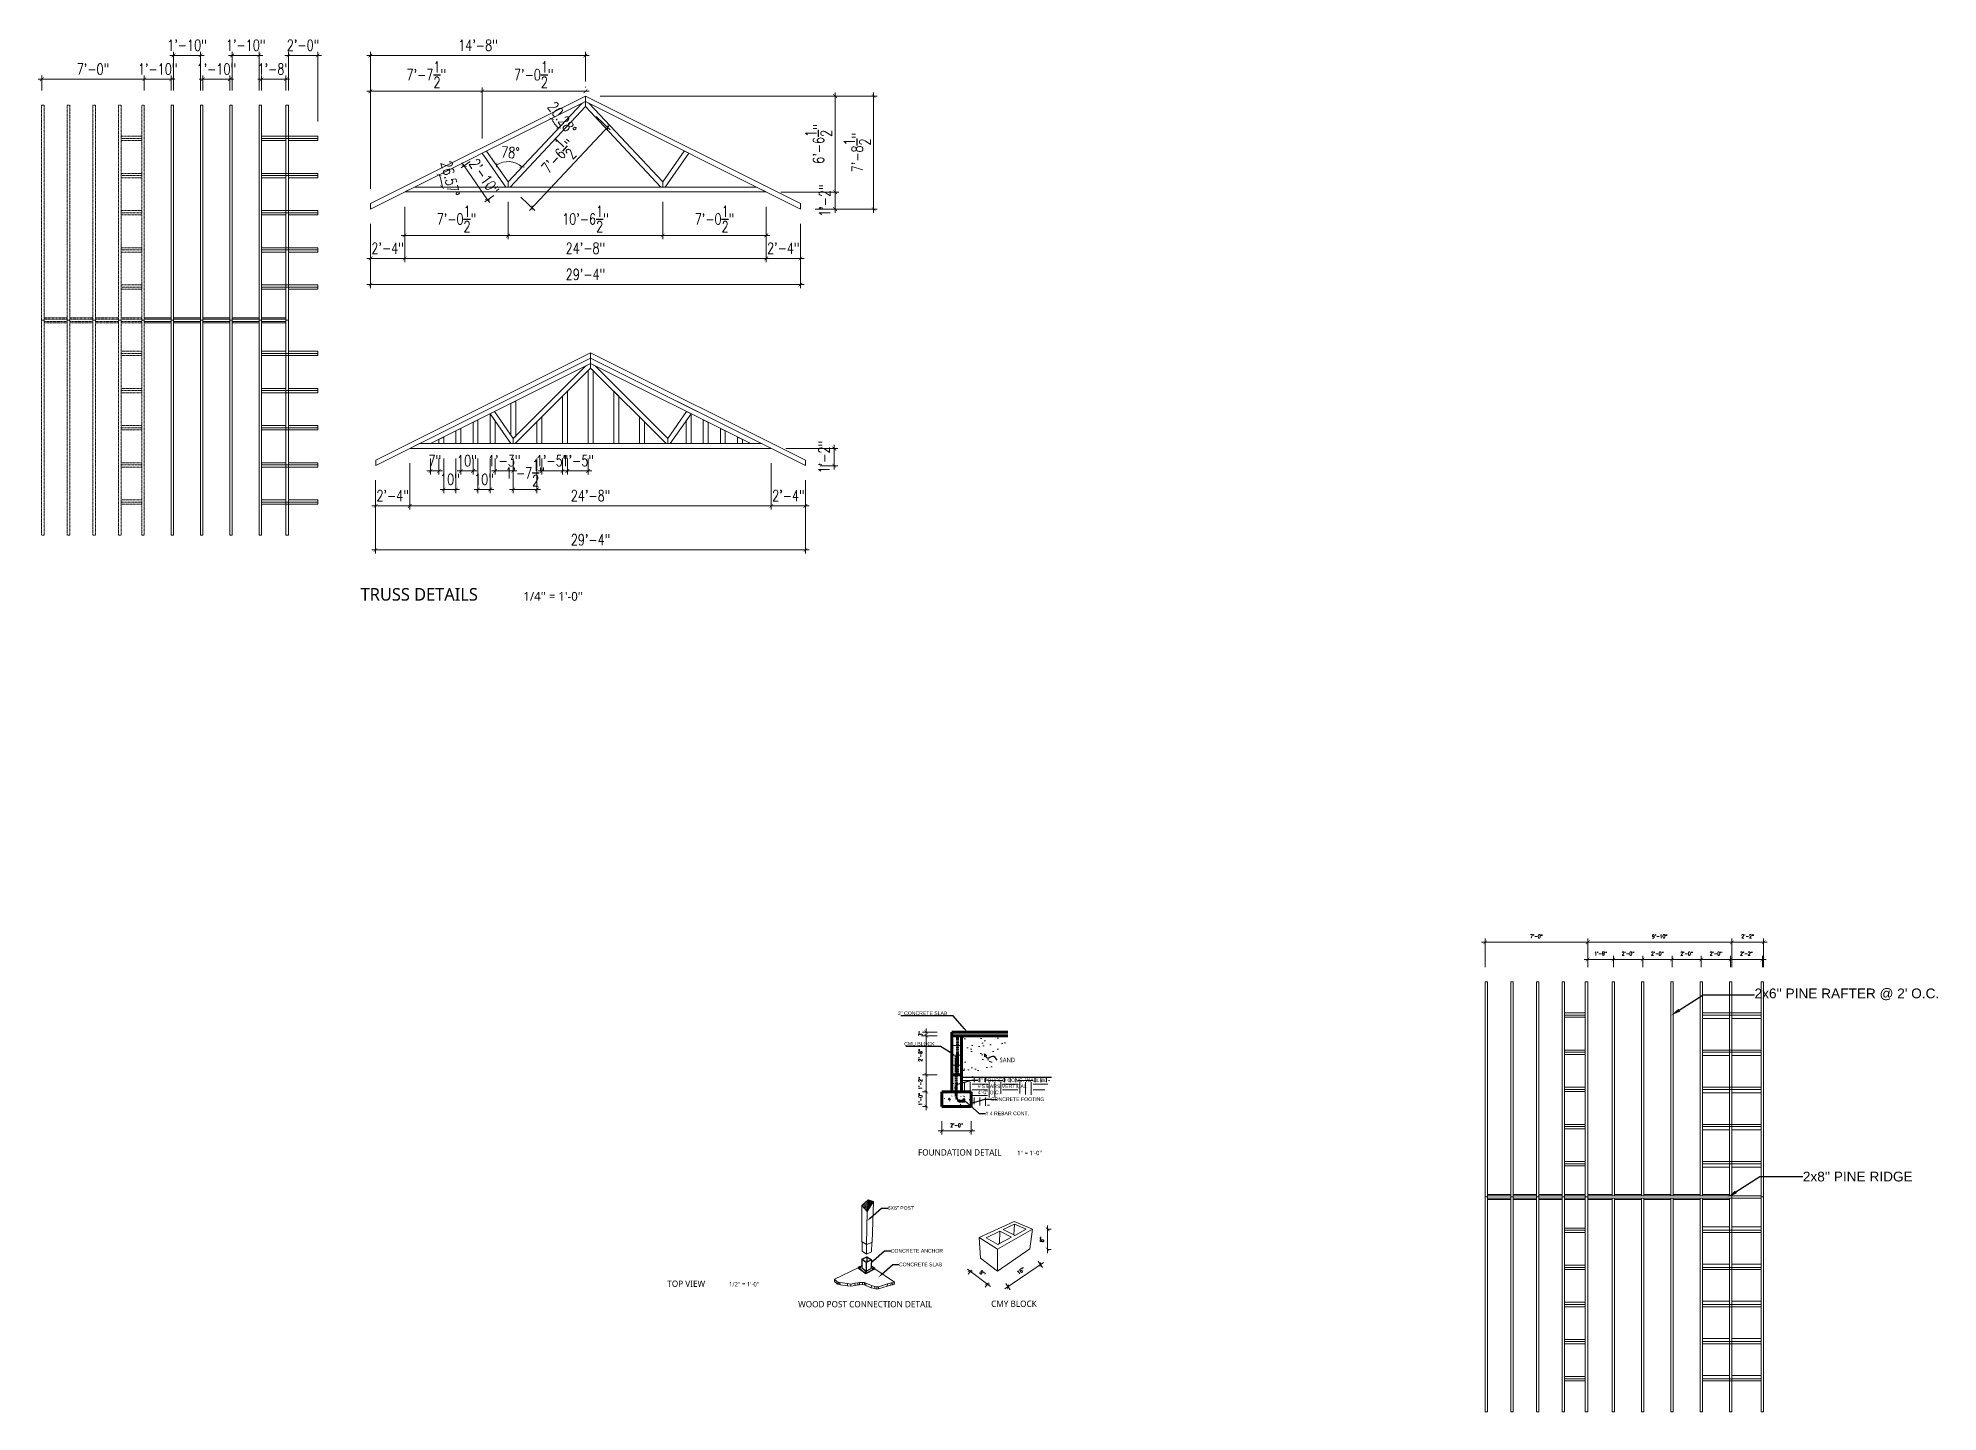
# Model space of a CAD drawing. Header units: inches. Extents: x -562 to 8953, y -6490 to -2066.
# Drawn here: x 3539 to 5095, y -6324 to -5200 of the extents above; entities that cross this region are included whole.
import ezdxf
from ezdxf import colors
from ezdxf.entities.mleader import LeaderData, LeaderLine
from ezdxf.math import Vec2, Vec3

# ---------------------------------------------------------------- set-up
doc = ezdxf.new("R2010")
doc.units = ezdxf.units.IN
doc.header["$MEASUREMENT"] = 0
doc.linetypes.add('ACAD_ISO02W100', pattern=[15, 12, -3])
doc.linetypes.add('Dash 1_16_', pattern=[0.125, 0.0625, -0.0625])
for name, color, linetype, lineweight in [('A-COLS', 52, 'Continuous', 9), ('A-FLOR', 192, 'Continuous', 18), ('A-WALL', 113, 'Continuous', 18), ('A-WALL-PATT', 111, 'Continuous', 18), ('DOT LINE', 7, 'ACAD_ISO02W100', 70), ('S-FNDN', 32, 'Continuous', 18)]:
    doc.layers.add(name, color=color, linetype=linetype, lineweight=lineweight)
doc.layers.add('Existing', color=9, linetype='Dash 1_16_', lineweight=0, transparency=0.3)
doc.styles.add('Arch-Dim', font='romans.shx', dxfattribs={"width": 0.75})
doc.dimstyles.new('Aec-Arch-I-48', dxfattribs={"dimscale": 48, "dimtxt": 0.1875, "dimasz": 0.0625, "dimexe": 0.0625, "dimexo": 0.25, "dimgap": 0.0625, "dimtad": 1, "dimdec": 1, "dimzin": 3, "dimdsep": 46, "dimlunit": 4, "dimtxsty": 'Arch-Dim', "dimblk": 'ARCHTICK', "dimcen": 0.09375, "dimdle": 0.0625, "dimclrd": 1, "dimclre": 1, "dimclrt": 1, "dimazin": 2, "dimtfac": 1, "dimtdec": 1, "dimtix": 1, "dimtmove": 1, "dimatfit": 2, "dimfxl": 1, "dimtolj": 1, "dimtzin": 0, "dimlwd": 5, "dimlwe": 5, "dimarcsym": 0})
doc.dimstyles.new('Copy(2) of Aec-Arch-I-48', dxfattribs={"dimscale": 48, "dimtxt": 0.0625, "dimasz": 0.0625, "dimexe": 0.0625, "dimexo": 0.25, "dimgap": 0.0625, "dimtad": 1, "dimdec": 1, "dimzin": 3, "dimdsep": 46, "dimlunit": 4, "dimtxsty": 'Arch-Dim', "dimblk": 'ARCHTICK', "dimcen": 0.09375, "dimdle": 0.0625, "dimclrd": 1, "dimclre": 1, "dimclrt": 1, "dimazin": 2, "dimtfac": 1, "dimtdec": 1, "dimtix": 1, "dimtmove": 1, "dimatfit": 2, "dimfxl": 1, "dimtolj": 1, "dimtzin": 0, "dimlwd": 5, "dimlwe": 5, "dimarcsym": 0})
pattern_1 = [(50, (4436.749, -5932.486), (13.77135, -1.20496), [1.44, -15.84]), (355, (4436.749, -5932.486), (-2.6644, 14.4422), [1.152, -12.672]), (100.451, (4437.896, -5932.586), (11.1071, 13.2374), [1.224, -13.462]), (46.184, (4436.749, -5928.646), (20.4913, -3.1779), [2.16, -23.76]), (96.636, (4438.456, -5928.911), (17.9459, 18.7032), [1.836, -20.193]), (351.184, (4436.75, -5928.646), (17.9454, 18.7026), [1.728, -19.008]), (21, (4438.669, -5929.606), (11.4605, -7.73037), [1.44, -15.84]), (326, (4438.669, -5929.606), (4.67135, 13.92315), [1.152, -12.672]), (71.451, (4439.624, -5930.25), (16.1321, 6.19284), [1.224, -13.462]), (37.5, (4436.749, -5932.486), (0.23312, 6.39175), [0.634, -11.885, 0.634, -12.23, -12.72]), (37.5, (4436.749, -5932.486), (0.23312, 6.39175), [-25.382, 0.634, -12.086]), (7.5, (4436.749, -5932.486), (5.05073, 7.57304), [0.634, -6.701, 0.634, -11.597, -4.848]), (7.5, (4436.749, -5932.486), (5.05073, 7.57304), [-19.565, 0.634, -4.214]), (327.5, (4432.467, -5932.486), (10.24958, -0.43289), [0.634, -4.166, 0.634, -14.342, -19.872]), (327.5, (4432.467, -5932.486), (10.24958, -0.43289), [-19.776, 0.634, -19.238]), (317.5, (4430.547, -5932.486), (11.1974, 1.92214), [0.634, -5.606, 0.634, -9.312, -14.112]), (317.5, (4430.547, -5932.486), (11.1974, 1.92214), [-16.186, 0.634, -13.478])]

msp = doc.modelspace()

# ---------------------------------------------------------------- texts
at = {"attachment_point": 1}
for s, insert, char_height in [('{\\fYu Gothic UI|b0|i0|c0|p34;TRUSS DETAILS}', (3803.44, -5649.89), 10.29), ("\\A1;{\\fYu Gothic UI|b0|i0|c0|p34;1/4'' = 1'-0''}", (3936.68, -5653.08), 7.203), ('\\A1;{\\fYu Gothic UI|b0|i0|c0|p34;SAND}', (4326.55, -6034.37), 3.6015), ('{\\fYu Gothic UI|b0|i0|c0|p34;FOUNDATION DETAIL}', (4259.79, -6109.26), 5.145), ("\\A1;{\\fYu Gothic UI|b0|i0|c0|p34;1'' = 1'-0''}", (4341, -6110.49), 3.6015), ('{\\fYu Gothic UI|b0|i0|c0|p34;TOP VIEW}', (4054.5, -6216.73), 5.145), ("\\A1;{\\fYu Gothic UI|b0|i0|c0|p34;1/2'' = 1'-0''}", (4105.03, -6217.95), 3.6015), ('{\\fYu Gothic UI|b0|i0|c0|p34;WOOD POST CONNECTION DETAIL}', (4161.66, -6233.5), 5.145), ('{\\fYu Gothic UI|b0|i0|c0|p34;CMY BLOCK}', (4319.7, -6233.12), 5.145)]:
    msp.add_mtext_dynamic_manual_height_columns(s, width=260.1527, gutter_width=1, heights=[0], dxfattribs=dict(at, insert=insert, char_height=char_height))

# ---------------------------------------------------------------- blocks, each defined once
blk = doc.blocks.new('_ArchTick')
at = {"color": 0, "linetype": 'ByBlock', "lineweight": 100, "const_width": 0.15}
blk.add_lwpolyline([(-0.5, -0.5), (0.5, 0.5)], dxfattribs=at)
blk = doc.blocks.new('*D163')
at = {"color": 1, "linetype": 'Continuous', "lineweight": 5, "transparency": 16777216}
for p, q in [((3629.3, -5233.4), (3539.3, -5233.4)), ((3542.3, -5242.7), (3542.3, -5230.4)), ((3626.3, -5242.7), (3626.3, -5230.4))]:
    blk.add_line(p, q, dxfattribs=at)
at = {"layer": 'Defpoints', "color": 0, "transparency": 16777216}
for p in [(3542.3, -5233.4), (3542.3, -5254.7, 93.3), (3626.3, -5254.7, 93.3)]:
    blk.add_point(p, dxfattribs=at)
at = {"color": 1, "lineweight": 5, "transparency": 16777216, "xscale": 3, "yscale": 3, "zscale": 3, "rotation": 180}
blk.add_blockref('_ArchTick', (3542.3, -5233.4), dxfattribs=at)
at = {"color": 1, "lineweight": 5, "transparency": 16777216, "xscale": 3, "yscale": 3, "zscale": 3}
blk.add_blockref('_ArchTick', (3626.3, -5233.4), dxfattribs=at)
at = {"color": 1, "transparency": 16777216, "insert": (3584.3, -5225.1), "char_height": 9, "attachment_point": 5, "style": 'Arch-Dim'}
blk.add_mtext('\\A1;7\'-0"', dxfattribs=at)
blk = doc.blocks.new('*D164')
at = {"color": 1, "linetype": 'Continuous', "lineweight": 5, "transparency": 16777216}
for p, q in [((3626.3, -5233.4), (3623.3, -5233.4)), ((3626.3, -5242.7), (3626.3, -5230.4)), ((3626.3, -5233.4), (3648.3, -5233.4)), ((3648.3, -5242.7), (3648.3, -5230.4)), ((3648.3, -5233.4), (3651.3, -5233.4))]:
    blk.add_line(p, q, dxfattribs=at)
at = {"layer": 'Defpoints', "color": 0, "transparency": 16777216}
for p in [(3648.3, -5233.4), (3626.3, -5254.7, 93.3), (3648.3, -5254.7, 93.3)]:
    blk.add_point(p, dxfattribs=at)
at = {"color": 1, "lineweight": 5, "transparency": 16777216, "xscale": 3, "yscale": 3, "zscale": 3}
blk.add_blockref('_ArchTick', (3626.3, -5233.4), dxfattribs=at)
at = {"color": 1, "lineweight": 5, "transparency": 16777216, "xscale": 3, "yscale": 3, "zscale": 3, "rotation": 180}
blk.add_blockref('_ArchTick', (3648.3, -5233.4), dxfattribs=at)
at = {"color": 1, "transparency": 16777216, "insert": (3637.3, -5225.1), "char_height": 9, "attachment_point": 5, "style": 'Arch-Dim'}
blk.add_mtext('\\A1;1\'-10"', dxfattribs=at)
blk = doc.blocks.new('*D165')
at = {"color": 1, "linetype": 'Continuous', "lineweight": 5, "transparency": 16777216}
for p, q in [((3650.3, -5242.7), (3650.3, -5210.9)), ((3672.3, -5242.7), (3672.3, -5210.9)), ((3650.3, -5213.9), (3647.3, -5213.9)), ((3650.3, -5213.9), (3672.3, -5213.9)), ((3672.3, -5213.9), (3675.3, -5213.9))]:
    blk.add_line(p, q, dxfattribs=at)
at = {"layer": 'Defpoints', "color": 0, "transparency": 16777216}
for p in [(3672.3, -5213.9), (3650.3, -5254.7, 93.3), (3672.3, -5254.7, 93.3)]:
    blk.add_point(p, dxfattribs=at)
at = {"color": 1, "lineweight": 5, "transparency": 16777216, "xscale": 3, "yscale": 3, "zscale": 3}
blk.add_blockref('_ArchTick', (3650.3, -5213.9), dxfattribs=at)
at = {"color": 1, "lineweight": 5, "transparency": 16777216, "xscale": 3, "yscale": 3, "zscale": 3, "rotation": 180}
blk.add_blockref('_ArchTick', (3672.3, -5213.9), dxfattribs=at)
at = {"color": 1, "transparency": 16777216, "insert": (3661.3, -5205.5), "char_height": 9, "attachment_point": 5, "style": 'Arch-Dim'}
blk.add_mtext('\\A1;1\'-10"', dxfattribs=at)
blk = doc.blocks.new('*D166')
at = {"color": 1, "linetype": 'Continuous', "lineweight": 5, "transparency": 16777216}
for p, q in [((3674.3, -5233.4), (3671.3, -5233.4)), ((3674.3, -5242.7), (3674.3, -5230.4)), ((3674.3, -5233.4), (3696.3, -5233.4)), ((3696.3, -5242.7), (3696.3, -5230.4)), ((3696.3, -5233.4), (3699.3, -5233.4))]:
    blk.add_line(p, q, dxfattribs=at)
at = {"layer": 'Defpoints', "color": 0, "transparency": 16777216}
for p in [(3696.3, -5233.4), (3674.3, -5254.7, 93.3), (3696.3, -5254.7, 93.3)]:
    blk.add_point(p, dxfattribs=at)
at = {"color": 1, "lineweight": 5, "transparency": 16777216, "xscale": 3, "yscale": 3, "zscale": 3}
blk.add_blockref('_ArchTick', (3674.3, -5233.4), dxfattribs=at)
at = {"color": 1, "lineweight": 5, "transparency": 16777216, "xscale": 3, "yscale": 3, "zscale": 3, "rotation": 180}
blk.add_blockref('_ArchTick', (3696.3, -5233.4), dxfattribs=at)
at = {"color": 1, "transparency": 16777216, "insert": (3685.3, -5225.1), "char_height": 9, "attachment_point": 5, "style": 'Arch-Dim'}
blk.add_mtext('\\A1;1\'-10"', dxfattribs=at)
blk = doc.blocks.new('*D167')
at = {"color": 1, "linetype": 'Continuous', "lineweight": 5, "transparency": 16777216}
for p, q in [((3698.3, -5242.7), (3698.3, -5210.9)), ((3720.3, -5242.7), (3720.3, -5210.9)), ((3698.3, -5213.9), (3695.3, -5213.9)), ((3698.3, -5213.9), (3720.3, -5213.9)), ((3720.3, -5213.9), (3723.3, -5213.9))]:
    blk.add_line(p, q, dxfattribs=at)
at = {"layer": 'Defpoints', "color": 0, "transparency": 16777216}
for p in [(3720.3, -5213.9), (3698.3, -5254.7, 93.3), (3720.3, -5254.7, 93.3)]:
    blk.add_point(p, dxfattribs=at)
at = {"color": 1, "lineweight": 5, "transparency": 16777216, "xscale": 3, "yscale": 3, "zscale": 3}
blk.add_blockref('_ArchTick', (3698.3, -5213.9), dxfattribs=at)
at = {"color": 1, "lineweight": 5, "transparency": 16777216, "xscale": 3, "yscale": 3, "zscale": 3, "rotation": 180}
blk.add_blockref('_ArchTick', (3720.3, -5213.9), dxfattribs=at)
at = {"color": 1, "transparency": 16777216, "insert": (3709.3, -5205.5), "char_height": 9, "attachment_point": 5, "style": 'Arch-Dim'}
blk.add_mtext('\\A1;1\'-10"', dxfattribs=at)
blk = doc.blocks.new('*D168')
at = {"color": 1, "linetype": 'Continuous', "lineweight": 5, "transparency": 16777216}
for p, q in [((3722.3, -5233.4), (3719.3, -5233.4)), ((3722.3, -5242.7), (3722.3, -5230.4)), ((3722.3, -5233.4), (3742.3, -5233.4)), ((3742.3, -5242.7), (3742.3, -5230.4)), ((3742.3, -5233.4), (3745.3, -5233.4))]:
    blk.add_line(p, q, dxfattribs=at)
at = {"layer": 'Defpoints', "color": 0, "transparency": 16777216}
for p in [(3742.3, -5233.4), (3722.3, -5254.7, 93.3), (3742.3, -5254.7, 93.3)]:
    blk.add_point(p, dxfattribs=at)
at = {"color": 1, "lineweight": 5, "transparency": 16777216, "xscale": 3, "yscale": 3, "zscale": 3}
blk.add_blockref('_ArchTick', (3722.3, -5233.4), dxfattribs=at)
at = {"color": 1, "lineweight": 5, "transparency": 16777216, "xscale": 3, "yscale": 3, "zscale": 3, "rotation": 180}
blk.add_blockref('_ArchTick', (3742.3, -5233.4), dxfattribs=at)
at = {"color": 1, "transparency": 16777216, "insert": (3732.3, -5225.1), "char_height": 9, "attachment_point": 5, "style": 'Arch-Dim'}
blk.add_mtext('\\A1;1\'-8"', dxfattribs=at)
blk = doc.blocks.new('*D169')
at = {"color": 1, "linetype": 'Continuous', "lineweight": 5, "transparency": 16777216}
for p, q in [((3744.3, -5242.7), (3744.3, -5210.9)), ((3768.3, -5268), (3768.3, -5210.9)), ((3744.3, -5213.9), (3741.3, -5213.9)), ((3744.3, -5213.9), (3768.3, -5213.9)), ((3768.3, -5213.9), (3771.3, -5213.9))]:
    blk.add_line(p, q, dxfattribs=at)
at = {"layer": 'Defpoints', "color": 0, "transparency": 16777216}
for p in [(3768.3, -5213.9), (3744.3, -5254.7, 93.3), (3768.3, -5280, 93.3)]:
    blk.add_point(p, dxfattribs=at)
at = {"color": 1, "lineweight": 5, "transparency": 16777216, "xscale": 3, "yscale": 3, "zscale": 3}
blk.add_blockref('_ArchTick', (3744.3, -5213.9), dxfattribs=at)
at = {"color": 1, "lineweight": 5, "transparency": 16777216, "xscale": 3, "yscale": 3, "zscale": 3, "rotation": 180}
blk.add_blockref('_ArchTick', (3768.3, -5213.9), dxfattribs=at)
at = {"color": 1, "transparency": 16777216, "insert": (3756.3, -5205.5), "char_height": 9, "attachment_point": 5, "style": 'Arch-Dim'}
blk.add_mtext('\\A1;2\'-0"', dxfattribs=at)
blk = doc.blocks.new('*D170')
at = {"color": 1, "linetype": 'Continuous', "lineweight": 5, "transparency": 16777216}
for p, q in [((3811.5, -5351.7), (3811.5, -5404.5)), ((4163.5, -5351.7), (4163.5, -5404.5)), ((3808.5, -5401.5), (4166.5, -5401.5))]:
    blk.add_line(p, q, dxfattribs=at)
at = {"layer": 'Defpoints', "color": 0, "transparency": 16777216}
for p in [(3811.5, -5339.7), (4163.5, -5339.7), (4163.5, -5401.5)]:
    blk.add_point(p, dxfattribs=at)
at = {"color": 1, "lineweight": 5, "transparency": 16777216, "xscale": 3, "yscale": 3, "zscale": 3, "rotation": 180}
blk.add_blockref('_ArchTick', (3811.5, -5401.5), dxfattribs=at)
at = {"color": 1, "lineweight": 5, "transparency": 16777216, "xscale": 3, "yscale": 3, "zscale": 3}
blk.add_blockref('_ArchTick', (4163.5, -5401.5), dxfattribs=at)
at = {"color": 1, "transparency": 16777216, "insert": (3987.5, -5393.2), "char_height": 9, "attachment_point": 5, "style": 'Arch-Dim'}
blk.add_mtext('\\A1;29\'-4"', dxfattribs=at)
blk = doc.blocks.new('*D171')
at = {"color": 1, "linetype": 'Continuous', "lineweight": 5, "transparency": 16777216}
for p, q in [((3839.5, -5337.7), (3839.5, -5383.1)), ((4135.5, -5337.7), (4135.5, -5383.1)), ((3836.5, -5380.1), (4138.5, -5380.1))]:
    blk.add_line(p, q, dxfattribs=at)
at = {"layer": 'Defpoints', "color": 0, "transparency": 16777216}
for p in [(3839.5, -5325.7), (4135.5, -5325.7), (4135.5, -5380.1)]:
    blk.add_point(p, dxfattribs=at)
at = {"color": 1, "lineweight": 5, "transparency": 16777216, "xscale": 3, "yscale": 3, "zscale": 3, "rotation": 180}
blk.add_blockref('_ArchTick', (3839.5, -5380.1), dxfattribs=at)
at = {"color": 1, "lineweight": 5, "transparency": 16777216, "xscale": 3, "yscale": 3, "zscale": 3}
blk.add_blockref('_ArchTick', (4135.5, -5380.1), dxfattribs=at)
at = {"color": 1, "transparency": 16777216, "insert": (3987.5, -5371.7), "char_height": 9, "attachment_point": 5, "style": 'Arch-Dim'}
blk.add_mtext('\\A1;24\'-8"', dxfattribs=at)
blk = doc.blocks.new('*D172')
at = {"color": 1, "linetype": 'Continuous', "lineweight": 5, "transparency": 16777216}
for p, q in [((4147.5, -5325.7), (4194.9, -5325.7)), ((4191.9, -5325.7), (4191.9, -5322.7)), ((4191.9, -5339.7), (4191.9, -5325.7)), ((4175.5, -5339.7), (4194.9, -5339.7)), ((4191.9, -5339.7), (4191.9, -5342.7))]:
    blk.add_line(p, q, dxfattribs=at)
at = {"layer": 'Defpoints', "color": 0, "transparency": 16777216}
for p in [(4135.5, -5325.7), (4191.9, -5325.7), (4163.5, -5339.7)]:
    blk.add_point(p, dxfattribs=at)
at = {"color": 1, "lineweight": 5, "transparency": 16777216, "xscale": 3, "yscale": 3, "zscale": 3}
for p, rotation in [((4191.9, -5325.7), 270), ((4191.9, -5339.7), 90)]:
    blk.add_blockref('_ArchTick', p, dxfattribs=dict(at, rotation=rotation))
at = {"color": 1, "transparency": 16777216, "insert": (4183.5, -5332.7), "char_height": 9, "attachment_point": 5, "rotation": 90, "style": 'Arch-Dim'}
blk.add_mtext('\\A1;1\'-2"', dxfattribs=at)
blk = doc.blocks.new('*D173')
at = {"color": 1, "linetype": 'Continuous', "lineweight": 5, "transparency": 16777216}
for p, q in [((3999.5, -5247.2), (4194.9, -5247.2)), ((4191.9, -5328.7), (4191.9, -5244.2)), ((4147.5, -5325.7), (4194.9, -5325.7))]:
    blk.add_line(p, q, dxfattribs=at)
at = {"layer": 'Defpoints', "color": 0, "transparency": 16777216}
for p in [(3987.5, -5247.2), (4191.9, -5247.2), (4135.5, -5325.7)]:
    blk.add_point(p, dxfattribs=at)
at = {"color": 1, "lineweight": 5, "transparency": 16777216, "xscale": 3, "yscale": 3, "zscale": 3}
for p, rotation in [((4191.9, -5247.2), 90), ((4191.9, -5325.7), 270)]:
    blk.add_blockref('_ArchTick', p, dxfattribs=dict(at, rotation=rotation))
at = {"color": 1, "transparency": 16777216, "insert": (4178.4, -5286.4), "char_height": 9, "attachment_point": 5, "rotation": 90, "style": 'Arch-Dim'}
blk.add_mtext('\\A1;6\'-6{\\H1x;\\S1/2;}"', dxfattribs=at)
blk = doc.blocks.new('*D174')
at = {"color": 1, "linetype": 'Continuous', "lineweight": 5, "transparency": 16777216}
for p, q in [((3999.5, -5247.2), (4226.5, -5247.2)), ((4223.5, -5342.7), (4223.5, -5244.2)), ((4175.5, -5339.7), (4226.5, -5339.7))]:
    blk.add_line(p, q, dxfattribs=at)
at = {"layer": 'Defpoints', "color": 0, "transparency": 16777216}
for p in [(3987.5, -5247.2), (4223.5, -5247.2), (4163.5, -5339.7)]:
    blk.add_point(p, dxfattribs=at)
at = {"color": 1, "lineweight": 5, "transparency": 16777216, "xscale": 3, "yscale": 3, "zscale": 3}
for p, rotation in [((4223.5, -5247.2), 90), ((4223.5, -5339.7), 270)]:
    blk.add_blockref('_ArchTick', p, dxfattribs=dict(at, rotation=rotation))
at = {"color": 1, "transparency": 16777216, "insert": (4210, -5293.4), "char_height": 9, "attachment_point": 5, "rotation": 90, "style": 'Arch-Dim'}
blk.add_mtext('\\A1;7\'-8{\\H1x;\\S1/2;}"', dxfattribs=at)
blk = doc.blocks.new('*D175')
at = {"color": 1, "linetype": 'Continuous', "lineweight": 5, "transparency": 16777216}
for p, q in [((3839.5, -5356.4), (3839.5, -5383.1)), ((3811.5, -5380.1), (3808.5, -5380.1)), ((3811.5, -5370.4), (3811.5, -5383.1)), ((3811.5, -5380.1), (3839.5, -5380.1)), ((3839.5, -5380.1), (3842.5, -5380.1))]:
    blk.add_line(p, q, dxfattribs=at)
at = {"layer": 'Defpoints', "color": 0, "transparency": 16777216}
for p in [(3839.5, -5344.4), (3811.5, -5358.4), (3839.5, -5380.1)]:
    blk.add_point(p, dxfattribs=at)
at = {"color": 1, "lineweight": 5, "transparency": 16777216, "xscale": 3, "yscale": 3, "zscale": 3}
blk.add_blockref('_ArchTick', (3811.5, -5380.1), dxfattribs=at)
at = {"color": 1, "lineweight": 5, "transparency": 16777216, "xscale": 3, "yscale": 3, "zscale": 3, "rotation": 180}
blk.add_blockref('_ArchTick', (3839.5, -5380.1), dxfattribs=at)
at = {"color": 1, "transparency": 16777216, "insert": (3825.5, -5371.7), "char_height": 9, "attachment_point": 5, "style": 'Arch-Dim'}
blk.add_mtext('\\A1;2\'-4"', dxfattribs=at)
blk = doc.blocks.new('*D176')
at = {"color": 1, "linetype": 'Continuous', "lineweight": 5, "transparency": 16777216}
for p, q in [((3924.2, -5333.7), (3924.2, -5364.3)), ((3839.5, -5337.7), (3839.5, -5364.3)), ((3836.5, -5361.3), (3927.2, -5361.3))]:
    blk.add_line(p, q, dxfattribs=at)
at = {"layer": 'Defpoints', "color": 0, "transparency": 16777216}
for p in [(3839.5, -5325.7), (3924.2, -5321.7), (3924.2, -5361.3)]:
    blk.add_point(p, dxfattribs=at)
at = {"color": 1, "lineweight": 5, "transparency": 16777216, "xscale": 3, "yscale": 3, "zscale": 3, "rotation": 180}
blk.add_blockref('_ArchTick', (3839.5, -5361.3), dxfattribs=at)
at = {"color": 1, "lineweight": 5, "transparency": 16777216, "xscale": 3, "yscale": 3, "zscale": 3}
blk.add_blockref('_ArchTick', (3924.2, -5361.3), dxfattribs=at)
at = {"color": 1, "transparency": 16777216, "insert": (3881.9, -5347.8), "char_height": 9, "attachment_point": 5, "style": 'Arch-Dim'}
blk.add_mtext('\\A1;7\'-0{\\H1x;\\S1/2;}"', dxfattribs=at)
blk = doc.blocks.new('*D177')
at = {"color": 1, "linetype": 'Continuous', "lineweight": 5, "transparency": 16777216}
for p, q in [((3924.2, -5333.7), (3924.2, -5364.3)), ((4050.8, -5333.7), (4050.8, -5364.3)), ((3921.2, -5361.3), (4053.8, -5361.3))]:
    blk.add_line(p, q, dxfattribs=at)
at = {"layer": 'Defpoints', "color": 0, "transparency": 16777216}
for p in [(3924.2, -5321.7), (4050.8, -5321.7), (4050.8, -5361.3)]:
    blk.add_point(p, dxfattribs=at)
at = {"color": 1, "lineweight": 5, "transparency": 16777216, "xscale": 3, "yscale": 3, "zscale": 3, "rotation": 180}
blk.add_blockref('_ArchTick', (3924.2, -5361.3), dxfattribs=at)
at = {"color": 1, "lineweight": 5, "transparency": 16777216, "xscale": 3, "yscale": 3, "zscale": 3}
blk.add_blockref('_ArchTick', (4050.8, -5361.3), dxfattribs=at)
at = {"color": 1, "transparency": 16777216, "insert": (3987.5, -5347.8), "char_height": 9, "attachment_point": 5, "style": 'Arch-Dim'}
blk.add_mtext('\\A1;10\'-6{\\H1x;\\S1/2;}"', dxfattribs=at)
blk = doc.blocks.new('*D178')
at = {"color": 1, "linetype": 'Continuous', "lineweight": 5, "transparency": 16777216}
for p, q in [((4050.8, -5333.7), (4050.8, -5364.3)), ((4135.5, -5337.7), (4135.5, -5364.3)), ((4047.8, -5361.3), (4138.5, -5361.3))]:
    blk.add_line(p, q, dxfattribs=at)
at = {"layer": 'Defpoints', "color": 0, "transparency": 16777216}
for p in [(4050.8, -5321.7), (4135.5, -5325.7), (4135.5, -5361.3)]:
    blk.add_point(p, dxfattribs=at)
at = {"color": 1, "lineweight": 5, "transparency": 16777216, "xscale": 3, "yscale": 3, "zscale": 3, "rotation": 180}
blk.add_blockref('_ArchTick', (4050.8, -5361.3), dxfattribs=at)
at = {"color": 1, "lineweight": 5, "transparency": 16777216, "xscale": 3, "yscale": 3, "zscale": 3}
blk.add_blockref('_ArchTick', (4135.5, -5361.3), dxfattribs=at)
at = {"color": 1, "transparency": 16777216, "insert": (4093.2, -5347.8), "char_height": 9, "attachment_point": 5, "style": 'Arch-Dim'}
blk.add_mtext('\\A1;7\'-0{\\H1x;\\S1/2;}"', dxfattribs=at)
blk = doc.blocks.new('*D179')
at = {"color": 1, "linetype": 'Continuous', "lineweight": 5, "transparency": 16777216}
for p, q in [((3893.1, -5300.8), (3885.7, -5306)), ((3888.1, -5304.3), (3886.4, -5301.8)), ((3888.1, -5304.3), (3907.4, -5332)), ((3912.4, -5328.5), (3905, -5333.7)), ((3907.4, -5332), (3909.2, -5334.4))]:
    blk.add_line(p, q, dxfattribs=at)
at = {"layer": 'Defpoints', "color": 0, "transparency": 16777216}
for p in [(3903, -5294), (3907.4, -5332), (3922.2, -5321.7)]:
    blk.add_point(p, dxfattribs=at)
at = {"color": 1, "lineweight": 5, "transparency": 16777216, "xscale": 3, "yscale": 3, "zscale": 3}
for p, rotation in [((3888.1, -5304.3), 304.8397437180369), ((3907.4, -5332), 124.8397437180369)]:
    blk.add_blockref('_ArchTick', p, dxfattribs=dict(at, rotation=rotation))
at = {"color": 1, "transparency": 16777216, "insert": (3904.7, -5313.3), "char_height": 9, "attachment_point": 5, "rotation": 304.8397, "style": 'Arch-Dim'}
blk.add_mtext('\\A1;2\'-10"', dxfattribs=at)
blk = doc.blocks.new('*D180')
at = {"color": 1, "linetype": 'Continuous', "lineweight": 5, "transparency": 16777216}
for p, q in [((3941.8, -5340.8), (4007.6, -5270.6)), ((3996.3, -5264), (4007.8, -5274.8)), ((3934.5, -5329.9), (3946, -5340.7))]:
    blk.add_line(p, q, dxfattribs=at)
at = {"layer": 'Defpoints', "color": 0, "transparency": 16777216}
for p in [(3987.5, -5255.8), (4005.6, -5272.8), (3925.8, -5321.7)]:
    blk.add_point(p, dxfattribs=at)
at = {"color": 1, "lineweight": 5, "transparency": 16777216, "xscale": 3, "yscale": 3, "zscale": 3}
for p, rotation in [((4005.6, -5272.8), 46.84195707382783), ((3943.8, -5338.6), 226.8419570738278)]:
    blk.add_blockref('_ArchTick', p, dxfattribs=dict(at, rotation=rotation))
at = {"color": 1, "transparency": 16777216, "insert": (3964.9, -5296.4), "char_height": 9, "attachment_point": 5, "rotation": 46.842, "style": 'Arch-Dim'}
blk.add_mtext('\\A1;7\'-6{\\H1x;\\S1/2;}"', dxfattribs=at)
blk = doc.blocks.new('*D181')
at = {"color": 1, "linetype": 'Continuous', "lineweight": 5, "transparency": 16777216}
for p, q in [((3811.5, -5323.2), (3811.5, -5211)), ((3987.5, -5235.2), (3987.5, -5211)), ((3808.5, -5214), (3990.5, -5214))]:
    blk.add_line(p, q, dxfattribs=at)
at = {"layer": 'Defpoints', "color": 0, "transparency": 16777216}
for p in [(3987.5, -5214), (3987.5, -5247.2), (3811.5, -5335.2)]:
    blk.add_point(p, dxfattribs=at)
at = {"color": 1, "lineweight": 5, "transparency": 16777216, "xscale": 3, "yscale": 3, "zscale": 3, "rotation": 180}
blk.add_blockref('_ArchTick', (3811.5, -5214), dxfattribs=at)
at = {"color": 1, "lineweight": 5, "transparency": 16777216, "xscale": 3, "yscale": 3, "zscale": 3}
blk.add_blockref('_ArchTick', (3987.5, -5214), dxfattribs=at)
at = {"color": 1, "transparency": 16777216, "insert": (3899.5, -5205.6), "char_height": 9, "attachment_point": 5, "style": 'Arch-Dim'}
blk.add_mtext('\\A1;14\'-8"', dxfattribs=at)
blk = doc.blocks.new('*D182')
at = {"color": 1, "linetype": 'Continuous', "lineweight": 5, "transparency": 16777216}
blk.add_arc((3847.5, -5321.7), 22.6, 360, 26.5651, dxfattribs=at)
at = {"layer": 'Defpoints', "color": 0, "transparency": 16777216}
for p in [(3987.5, -5251.7), (3869.8, -5318.2), (3847.5, -5321.7), (4127.5, -5321.7), (3811.5, -5339.7)]:
    blk.add_point(p, dxfattribs=at)
at = {"color": 1, "lineweight": 5, "transparency": 16777216, "xscale": 3, "yscale": 3, "zscale": 3}
for p, rotation in [((3867.7, -5311.6), 116.565051177078), ((3870.1, -5321.7), 269.9999999999993)]:
    blk.add_blockref('_ArchTick', p, dxfattribs=dict(at, rotation=rotation))
at = {"color": 1, "transparency": 16777216, "insert": (3876.8, -5314.8), "char_height": 9, "attachment_point": 5, "rotation": 283.2825, "style": 'Arch-Dim'}
blk.add_mtext('\\A1;26.57°', dxfattribs=at)
blk = doc.blocks.new('*D183')
at = {"color": 1, "linetype": 'Continuous', "lineweight": 5, "transparency": 16777216}
blk.add_arc((3924.2, -5317.5), 16.7, 46.842, 124.8397, dxfattribs=at)
at = {"layer": 'Defpoints', "color": 0, "transparency": 16777216}
for p in [(3984.5, -5253.2), (3906.6, -5292.1), (3929.1, -5301.5), (3924.2, -5317.5), (3924.2, -5317.5)]:
    blk.add_point(p, dxfattribs=at)
at = {"color": 1, "lineweight": 5, "transparency": 16777216, "xscale": 3, "yscale": 3, "zscale": 3}
for p, rotation in [((3914.7, -5303.8), 214.8397437180378), ((3935.6, -5305.3), 316.8419570738278)]:
    blk.add_blockref('_ArchTick', p, dxfattribs=dict(at, rotation=rotation))
at = {"color": 1, "transparency": 16777216, "insert": (3926, -5293.3), "char_height": 9, "attachment_point": 5, "rotation": 355.8409, "style": 'Arch-Dim'}
blk.add_mtext('\\A1;78°', dxfattribs=at)
blk = doc.blocks.new('*D184')
at = {"color": 1, "linetype": 'Continuous', "lineweight": 5, "transparency": 16777216}
blk.add_arc((3984.5, -5253.2), 27.8, 206.5651, 226.842, dxfattribs=at)
at = {"layer": 'Defpoints', "color": 0, "transparency": 16777216}
for p in [(3984.5, -5253.2), (3987.5, -5251.7), (3961.3, -5268.4), (3924.2, -5317.5), (3811.5, -5339.7)]:
    blk.add_point(p, dxfattribs=at)
at = {"color": 1, "lineweight": 5, "transparency": 16777216, "xscale": 3, "yscale": 3, "zscale": 3}
for p, rotation in [((3959.7, -5265.6), 116.5650511770781), ((3965.5, -5273.4), 316.8419570738284)]:
    blk.add_blockref('_ArchTick', p, dxfattribs=dict(at, rotation=rotation))
at = {"color": 1, "transparency": 16777216, "insert": (3968.3, -5265.3), "char_height": 9, "attachment_point": 5, "rotation": 306.7035, "style": 'Arch-Dim'}
blk.add_mtext('\\A1;20.28°', dxfattribs=at)
blk = doc.blocks.new('*D185')
at = {"color": 1, "linetype": 'Continuous', "lineweight": 5, "transparency": 16777216}
for p, q in [((3811.5, -5323.2), (3811.5, -5240.2)), ((3903, -5282), (3903, -5240.2)), ((3808.5, -5243.2), (3906, -5243.2))]:
    blk.add_line(p, q, dxfattribs=at)
at = {"layer": 'Defpoints', "color": 0, "transparency": 16777216}
for p in [(3903, -5243.2), (3903, -5294), (3811.5, -5335.2)]:
    blk.add_point(p, dxfattribs=at)
at = {"color": 1, "lineweight": 5, "transparency": 16777216, "xscale": 3, "yscale": 3, "zscale": 3, "rotation": 180}
blk.add_blockref('_ArchTick', (3811.5, -5243.2), dxfattribs=at)
at = {"color": 1, "lineweight": 5, "transparency": 16777216, "xscale": 3, "yscale": 3, "zscale": 3}
blk.add_blockref('_ArchTick', (3903, -5243.2), dxfattribs=at)
at = {"color": 1, "transparency": 16777216, "insert": (3857.2, -5229.7), "char_height": 9, "attachment_point": 5, "style": 'Arch-Dim'}
blk.add_mtext('\\A1;7\'-7{\\H1x;\\S1/2;}"', dxfattribs=at)
blk = doc.blocks.new('*D186')
at = {"color": 1, "linetype": 'Continuous', "lineweight": 5, "transparency": 16777216}
for p, q in [((3903, -5282), (3903, -5240.2)), ((3987.5, -5239.7), (3987.5, -5240.2)), ((3900, -5243.2), (3990.5, -5243.2))]:
    blk.add_line(p, q, dxfattribs=at)
at = {"layer": 'Defpoints', "color": 0, "transparency": 16777216}
for p in [(3987.5, -5243.2), (3987.5, -5251.7), (3903, -5294)]:
    blk.add_point(p, dxfattribs=at)
at = {"color": 1, "lineweight": 5, "transparency": 16777216, "xscale": 3, "yscale": 3, "zscale": 3, "rotation": 180}
blk.add_blockref('_ArchTick', (3903, -5243.2), dxfattribs=at)
at = {"color": 1, "lineweight": 5, "transparency": 16777216, "xscale": 3, "yscale": 3, "zscale": 3}
blk.add_blockref('_ArchTick', (3987.5, -5243.2), dxfattribs=at)
at = {"color": 1, "transparency": 16777216, "insert": (3945.2, -5229.7), "char_height": 9, "attachment_point": 5, "style": 'Arch-Dim'}
blk.add_mtext('\\A1;7\'-0{\\H1x;\\S1/2;}"', dxfattribs=at)
blk = doc.blocks.new('*D187')
at = {"color": 1, "linetype": 'Continuous', "lineweight": 5, "transparency": 16777216}
for p, q in [((3815.7, -5561.7), (3815.7, -5621.7)), ((4167.7, -5561.7), (4167.7, -5621.7)), ((3812.7, -5618.7), (4170.7, -5618.7))]:
    blk.add_line(p, q, dxfattribs=at)
at = {"layer": 'Defpoints', "color": 0, "transparency": 16777216}
for p in [(3815.7, -5549.7), (4167.7, -5549.7), (4167.7, -5618.7)]:
    blk.add_point(p, dxfattribs=at)
at = {"color": 1, "lineweight": 5, "transparency": 16777216, "xscale": 3, "yscale": 3, "zscale": 3, "rotation": 180}
blk.add_blockref('_ArchTick', (3815.7, -5618.7), dxfattribs=at)
at = {"color": 1, "lineweight": 5, "transparency": 16777216, "xscale": 3, "yscale": 3, "zscale": 3}
blk.add_blockref('_ArchTick', (4167.7, -5618.7), dxfattribs=at)
at = {"color": 1, "transparency": 16777216, "insert": (3991.7, -5610.4), "char_height": 9, "attachment_point": 5, "style": 'Arch-Dim'}
blk.add_mtext('\\A1;29\'-4"', dxfattribs=at)
blk = doc.blocks.new('*D188')
at = {"color": 1, "linetype": 'Continuous', "lineweight": 5, "transparency": 16777216}
for p, q in [((3843.7, -5547.7), (3843.7, -5585.6)), ((3815.7, -5561.7), (3815.7, -5585.6)), ((3815.7, -5582.6), (3812.7, -5582.6)), ((3815.7, -5582.6), (3843.7, -5582.6)), ((3843.7, -5582.6), (3846.7, -5582.6))]:
    blk.add_line(p, q, dxfattribs=at)
at = {"layer": 'Defpoints', "color": 0, "transparency": 16777216}
for p in [(3843.7, -5535.7), (3815.7, -5549.7), (3843.7, -5582.6)]:
    blk.add_point(p, dxfattribs=at)
at = {"color": 1, "lineweight": 5, "transparency": 16777216, "xscale": 3, "yscale": 3, "zscale": 3}
blk.add_blockref('_ArchTick', (3815.7, -5582.6), dxfattribs=at)
at = {"color": 1, "lineweight": 5, "transparency": 16777216, "xscale": 3, "yscale": 3, "zscale": 3, "rotation": 180}
blk.add_blockref('_ArchTick', (3843.7, -5582.6), dxfattribs=at)
at = {"color": 1, "transparency": 16777216, "insert": (3829.7, -5574.2), "char_height": 9, "attachment_point": 5, "style": 'Arch-Dim'}
blk.add_mtext('\\A1;2\'-4"', dxfattribs=at)
blk = doc.blocks.new('*D189')
at = {"color": 1, "linetype": 'Continuous', "lineweight": 5, "transparency": 16777216}
for p, q in [((3843.7, -5547.7), (3843.7, -5585.6)), ((4139.7, -5547.7), (4139.7, -5585.6)), ((3840.7, -5582.6), (4142.7, -5582.6))]:
    blk.add_line(p, q, dxfattribs=at)
at = {"layer": 'Defpoints', "color": 0, "transparency": 16777216}
for p in [(3843.7, -5535.7), (4139.7, -5535.7), (4139.7, -5582.6)]:
    blk.add_point(p, dxfattribs=at)
at = {"color": 1, "lineweight": 5, "transparency": 16777216, "xscale": 3, "yscale": 3, "zscale": 3, "rotation": 180}
blk.add_blockref('_ArchTick', (3843.7, -5582.6), dxfattribs=at)
at = {"color": 1, "lineweight": 5, "transparency": 16777216, "xscale": 3, "yscale": 3, "zscale": 3}
blk.add_blockref('_ArchTick', (4139.7, -5582.6), dxfattribs=at)
at = {"color": 1, "transparency": 16777216, "insert": (3991.7, -5574.2), "char_height": 9, "attachment_point": 5, "style": 'Arch-Dim'}
blk.add_mtext('\\A1;24\'-8"', dxfattribs=at)
blk = doc.blocks.new('*D190')
at = {"color": 1, "linetype": 'Continuous', "lineweight": 5, "transparency": 16777216}
for p, q in [((4135.5, -5337.7), (4135.5, -5383.1)), ((4163.5, -5351.7), (4163.5, -5383.1)), ((4135.5, -5380.1), (4132.5, -5380.1)), ((4135.5, -5380.1), (4163.5, -5380.1)), ((4163.5, -5380.1), (4166.5, -5380.1))]:
    blk.add_line(p, q, dxfattribs=at)
at = {"layer": 'Defpoints', "color": 0, "transparency": 16777216}
for p in [(4135.5, -5325.7), (4163.5, -5339.7), (4163.5, -5380.1)]:
    blk.add_point(p, dxfattribs=at)
at = {"color": 1, "lineweight": 5, "transparency": 16777216, "xscale": 3, "yscale": 3, "zscale": 3}
blk.add_blockref('_ArchTick', (4135.5, -5380.1), dxfattribs=at)
at = {"color": 1, "lineweight": 5, "transparency": 16777216, "xscale": 3, "yscale": 3, "zscale": 3, "rotation": 180}
blk.add_blockref('_ArchTick', (4163.5, -5380.1), dxfattribs=at)
at = {"color": 1, "transparency": 16777216, "insert": (4149.5, -5371.7), "char_height": 9, "attachment_point": 5, "style": 'Arch-Dim'}
blk.add_mtext('\\A1;2\'-4"', dxfattribs=at)
blk = doc.blocks.new('*D191')
at = {"color": 1, "linetype": 'Continuous', "lineweight": 5, "transparency": 16777216}
for p, q in [((4139.7, -5547.7), (4139.7, -5585.6)), ((4167.7, -5561.7), (4167.7, -5585.6)), ((4139.7, -5582.6), (4136.7, -5582.6)), ((4139.7, -5582.6), (4167.7, -5582.6)), ((4167.7, -5582.6), (4170.7, -5582.6))]:
    blk.add_line(p, q, dxfattribs=at)
at = {"layer": 'Defpoints', "color": 0, "transparency": 16777216}
for p in [(4139.7, -5535.7), (4167.7, -5549.7), (4167.7, -5582.6)]:
    blk.add_point(p, dxfattribs=at)
at = {"color": 1, "lineweight": 5, "transparency": 16777216, "xscale": 3, "yscale": 3, "zscale": 3}
blk.add_blockref('_ArchTick', (4139.7, -5582.6), dxfattribs=at)
at = {"color": 1, "lineweight": 5, "transparency": 16777216, "xscale": 3, "yscale": 3, "zscale": 3, "rotation": 180}
blk.add_blockref('_ArchTick', (4167.7, -5582.6), dxfattribs=at)
at = {"color": 1, "transparency": 16777216, "insert": (4153.7, -5574.2), "char_height": 9, "attachment_point": 5, "style": 'Arch-Dim'}
blk.add_mtext('\\A1;2\'-4"', dxfattribs=at)
blk = doc.blocks.new('*D192')
at = {"color": 1, "linetype": 'Continuous', "lineweight": 5, "transparency": 16777216}
for p, q in [((4151.7, -5535.7), (4194.2, -5535.7)), ((4191.2, -5535.7), (4191.2, -5532.7)), ((4191.2, -5549.7), (4191.2, -5535.7)), ((4179.7, -5549.7), (4194.2, -5549.7)), ((4191.2, -5549.7), (4191.2, -5552.7))]:
    blk.add_line(p, q, dxfattribs=at)
at = {"layer": 'Defpoints', "color": 0, "transparency": 16777216}
for p in [(4139.7, -5535.7), (4191.2, -5535.7), (4167.7, -5549.7)]:
    blk.add_point(p, dxfattribs=at)
at = {"color": 1, "lineweight": 5, "transparency": 16777216, "xscale": 3, "yscale": 3, "zscale": 3}
for p, rotation in [((4191.2, -5535.7), 270), ((4191.2, -5549.7), 90)]:
    blk.add_blockref('_ArchTick', p, dxfattribs=dict(at, rotation=rotation))
at = {"color": 1, "transparency": 16777216, "insert": (4182.9, -5542.7), "char_height": 9, "attachment_point": 5, "rotation": 90, "style": 'Arch-Dim'}
blk.add_mtext('\\A1;1\'-2"', dxfattribs=at)
blk = doc.blocks.new('*D193')
at = {"color": 1, "linetype": 'Continuous', "lineweight": 5, "transparency": 16777216}
for p, q in [((3860.7, -5543.7), (3860.7, -5557)), ((3867.5, -5543.7), (3867.5, -5557)), ((3860.7, -5554), (3857.7, -5554)), ((3860.7, -5554), (3867.5, -5554)), ((3867.5, -5554), (3870.5, -5554))]:
    blk.add_line(p, q, dxfattribs=at)
at = {"layer": 'Defpoints', "color": 0, "transparency": 16777216}
for p in [(3860.7, -5531.7), (3867.5, -5531.7), (3867.5, -5554)]:
    blk.add_point(p, dxfattribs=at)
at = {"color": 1, "lineweight": 5, "transparency": 16777216, "xscale": 3, "yscale": 3, "zscale": 3}
blk.add_blockref('_ArchTick', (3860.7, -5554), dxfattribs=at)
at = {"color": 1, "lineweight": 5, "transparency": 16777216, "xscale": 3, "yscale": 3, "zscale": 3, "rotation": 180}
blk.add_blockref('_ArchTick', (3867.5, -5554), dxfattribs=at)
at = {"color": 1, "transparency": 16777216, "insert": (3864.1, -5545.7), "char_height": 9, "attachment_point": 5, "style": 'Arch-Dim'}
blk.add_mtext('\\A1;7"', dxfattribs=at)
blk = doc.blocks.new('*D194')
at = {"color": 1, "linetype": 'Continuous', "lineweight": 5, "transparency": 16777216}
for p, q in [((3871.5, -5543.7), (3871.5, -5572.2)), ((3881.5, -5543.7), (3881.5, -5572.2)), ((3871.5, -5569.2), (3868.5, -5569.2)), ((3871.5, -5569.2), (3881.5, -5569.2)), ((3881.5, -5569.2), (3884.5, -5569.2))]:
    blk.add_line(p, q, dxfattribs=at)
at = {"layer": 'Defpoints', "color": 0, "transparency": 16777216}
for p in [(3871.5, -5531.7), (3881.5, -5531.7), (3881.5, -5569.2)]:
    blk.add_point(p, dxfattribs=at)
at = {"color": 1, "lineweight": 5, "transparency": 16777216, "xscale": 3, "yscale": 3, "zscale": 3}
blk.add_blockref('_ArchTick', (3871.5, -5569.2), dxfattribs=at)
at = {"color": 1, "lineweight": 5, "transparency": 16777216, "xscale": 3, "yscale": 3, "zscale": 3, "rotation": 180}
blk.add_blockref('_ArchTick', (3881.5, -5569.2), dxfattribs=at)
at = {"color": 1, "transparency": 16777216, "insert": (3876.5, -5560.9), "char_height": 9, "attachment_point": 5, "style": 'Arch-Dim'}
blk.add_mtext('\\A1;10"', dxfattribs=at)
blk = doc.blocks.new('*D195')
at = {"color": 1, "linetype": 'Continuous', "lineweight": 5, "transparency": 16777216}
for p, q in [((3885.5, -5543.7), (3885.5, -5557)), ((3895.5, -5543.7), (3895.5, -5557)), ((3885.5, -5554), (3882.5, -5554)), ((3885.5, -5554), (3895.5, -5554)), ((3895.5, -5554), (3898.5, -5554))]:
    blk.add_line(p, q, dxfattribs=at)
at = {"layer": 'Defpoints', "color": 0, "transparency": 16777216}
for p in [(3885.5, -5531.7), (3895.5, -5531.7), (3895.5, -5554)]:
    blk.add_point(p, dxfattribs=at)
at = {"color": 1, "lineweight": 5, "transparency": 16777216, "xscale": 3, "yscale": 3, "zscale": 3}
blk.add_blockref('_ArchTick', (3885.5, -5554), dxfattribs=at)
at = {"color": 1, "lineweight": 5, "transparency": 16777216, "xscale": 3, "yscale": 3, "zscale": 3, "rotation": 180}
blk.add_blockref('_ArchTick', (3895.5, -5554), dxfattribs=at)
at = {"color": 1, "transparency": 16777216, "insert": (3890.5, -5545.7), "char_height": 9, "attachment_point": 5, "style": 'Arch-Dim'}
blk.add_mtext('\\A1;10"', dxfattribs=at)
blk = doc.blocks.new('*D196')
at = {"color": 1, "linetype": 'Continuous', "lineweight": 5, "transparency": 16777216}
for p, q in [((3899.5, -5543.7), (3899.5, -5572.2)), ((3909.5, -5543.7), (3909.5, -5572.2)), ((3899.5, -5569.2), (3896.5, -5569.2)), ((3899.5, -5569.2), (3909.5, -5569.2)), ((3909.5, -5569.2), (3912.5, -5569.2))]:
    blk.add_line(p, q, dxfattribs=at)
at = {"layer": 'Defpoints', "color": 0, "transparency": 16777216}
for p in [(3899.5, -5531.7), (3909.5, -5531.7), (3909.5, -5569.2)]:
    blk.add_point(p, dxfattribs=at)
at = {"color": 1, "lineweight": 5, "transparency": 16777216, "xscale": 3, "yscale": 3, "zscale": 3}
blk.add_blockref('_ArchTick', (3899.5, -5569.2), dxfattribs=at)
at = {"color": 1, "lineweight": 5, "transparency": 16777216, "xscale": 3, "yscale": 3, "zscale": 3, "rotation": 180}
blk.add_blockref('_ArchTick', (3909.5, -5569.2), dxfattribs=at)
at = {"color": 1, "transparency": 16777216, "insert": (3904.5, -5560.9), "char_height": 9, "attachment_point": 5, "style": 'Arch-Dim'}
blk.add_mtext('\\A1;10"', dxfattribs=at)
blk = doc.blocks.new('*D197')
at = {"color": 1, "linetype": 'Continuous', "lineweight": 5, "transparency": 16777216}
for p, q in [((3913.5, -5543.7), (3913.5, -5557)), ((3928.4, -5543.7), (3928.4, -5557)), ((3913.5, -5554), (3910.5, -5554)), ((3913.5, -5554), (3928.4, -5554)), ((3928.4, -5554), (3931.4, -5554))]:
    blk.add_line(p, q, dxfattribs=at)
at = {"layer": 'Defpoints', "color": 0, "transparency": 16777216}
for p in [(3913.5, -5531.7), (3928.4, -5531.7), (3928.4, -5554)]:
    blk.add_point(p, dxfattribs=at)
at = {"color": 1, "lineweight": 5, "transparency": 16777216, "xscale": 3, "yscale": 3, "zscale": 3}
blk.add_blockref('_ArchTick', (3913.5, -5554), dxfattribs=at)
at = {"color": 1, "lineweight": 5, "transparency": 16777216, "xscale": 3, "yscale": 3, "zscale": 3, "rotation": 180}
blk.add_blockref('_ArchTick', (3928.4, -5554), dxfattribs=at)
at = {"color": 1, "transparency": 16777216, "insert": (3921, -5545.7), "char_height": 9, "attachment_point": 5, "style": 'Arch-Dim'}
blk.add_mtext('\\A1;1\'-3"', dxfattribs=at)
blk = doc.blocks.new('*D198')
at = {"color": 1, "linetype": 'Continuous', "lineweight": 5, "transparency": 16777216}
for p, q in [((3928.4, -5543.7), (3928.4, -5572.2)), ((3947.7, -5543.7), (3947.7, -5572.2)), ((3928.4, -5569.2), (3925.4, -5569.2)), ((3928.4, -5569.2), (3947.7, -5569.2)), ((3947.7, -5569.2), (3950.7, -5569.2))]:
    blk.add_line(p, q, dxfattribs=at)
at = {"layer": 'Defpoints', "color": 0, "transparency": 16777216}
for p in [(3928.4, -5531.7), (3947.7, -5531.7), (3947.7, -5569.2)]:
    blk.add_point(p, dxfattribs=at)
at = {"color": 1, "lineweight": 5, "transparency": 16777216, "xscale": 3, "yscale": 3, "zscale": 3}
blk.add_blockref('_ArchTick', (3928.4, -5569.2), dxfattribs=at)
at = {"color": 1, "lineweight": 5, "transparency": 16777216, "xscale": 3, "yscale": 3, "zscale": 3, "rotation": 180}
blk.add_blockref('_ArchTick', (3947.7, -5569.2), dxfattribs=at)
at = {"color": 1, "transparency": 16777216, "insert": (3938.1, -5555.7), "char_height": 9, "attachment_point": 5, "style": 'Arch-Dim'}
blk.add_mtext('\\A1;1\'-7{\\H1x;\\S1/2;}"', dxfattribs=at)
blk = doc.blocks.new('*D199')
at = {"color": 1, "linetype": 'Continuous', "lineweight": 5, "transparency": 16777216}
for p, q in [((3951.7, -5543.7), (3951.7, -5557)), ((3968.7, -5543.7), (3968.7, -5557)), ((3951.7, -5554), (3948.7, -5554)), ((3951.7, -5554), (3968.7, -5554)), ((3968.7, -5554), (3971.7, -5554))]:
    blk.add_line(p, q, dxfattribs=at)
at = {"layer": 'Defpoints', "color": 0, "transparency": 16777216}
for p in [(3951.7, -5531.7), (3968.7, -5531.7), (3968.7, -5554)]:
    blk.add_point(p, dxfattribs=at)
at = {"color": 1, "lineweight": 5, "transparency": 16777216, "xscale": 3, "yscale": 3, "zscale": 3}
blk.add_blockref('_ArchTick', (3951.7, -5554), dxfattribs=at)
at = {"color": 1, "lineweight": 5, "transparency": 16777216, "xscale": 3, "yscale": 3, "zscale": 3, "rotation": 180}
blk.add_blockref('_ArchTick', (3968.7, -5554), dxfattribs=at)
at = {"color": 1, "transparency": 16777216, "insert": (3960.2, -5545.7), "char_height": 9, "attachment_point": 5, "style": 'Arch-Dim'}
blk.add_mtext('\\A1;1\'-5"', dxfattribs=at)
blk = doc.blocks.new('*D200')
at = {"color": 1, "linetype": 'Continuous', "lineweight": 5, "transparency": 16777216}
for p, q in [((3972.7, -5543.7), (3972.7, -5557)), ((3989.7, -5543.7), (3989.7, -5557)), ((3972.7, -5554), (3969.7, -5554)), ((3972.7, -5554), (3989.7, -5554)), ((3989.7, -5554), (3992.7, -5554))]:
    blk.add_line(p, q, dxfattribs=at)
at = {"layer": 'Defpoints', "color": 0, "transparency": 16777216}
for p in [(3972.7, -5531.7), (3989.7, -5531.7), (3989.7, -5554)]:
    blk.add_point(p, dxfattribs=at)
at = {"color": 1, "lineweight": 5, "transparency": 16777216, "xscale": 3, "yscale": 3, "zscale": 3}
blk.add_blockref('_ArchTick', (3972.7, -5554), dxfattribs=at)
at = {"color": 1, "lineweight": 5, "transparency": 16777216, "xscale": 3, "yscale": 3, "zscale": 3, "rotation": 180}
blk.add_blockref('_ArchTick', (3989.7, -5554), dxfattribs=at)
at = {"color": 1, "transparency": 16777216, "insert": (3981.2, -5545.7), "char_height": 9, "attachment_point": 5, "style": 'Arch-Dim'}
blk.add_mtext('\\A1;1\'-5"', dxfattribs=at)
blk = doc.blocks.new('*D202')
at = {"color": 1, "linetype": 'Continuous', "lineweight": 5, "transparency": 16777216}
for p, q in [((4300.4, -6207.4), (4319.1, -6221.6)), ((4303.6, -6208.1), (4300.9, -6211.6)), ((4317.5, -6218.7), (4314.9, -6222.2))]:
    blk.add_line(p, q, dxfattribs=at)
at = {"layer": 'Defpoints', "color": 0, "transparency": 16777216}
for p in [(4310.9, -6198.5), (4316.7, -6219.8), (4324.8, -6209.1)]:
    blk.add_point(p, dxfattribs=at)
at = {"color": 1, "lineweight": 5, "transparency": 16777216, "xscale": 3, "yscale": 3, "zscale": 3}
for p, rotation in [((4302.7, -6209.2), 142.7664907145565), ((4316.7, -6219.8), 322.7664907145565)]:
    blk.add_blockref('_ArchTick', p, dxfattribs=dict(at, rotation=rotation))
at = {"color": 1, "transparency": 16777216, "insert": (4312.6, -6210.7), "char_height": 3, "attachment_point": 5, "rotation": 322.7665, "style": 'Arch-Dim'}
blk.add_mtext("\\A1;8''", dxfattribs=at)
blk = doc.blocks.new('*D203')
at = {"color": 1, "linetype": 'Continuous', "lineweight": 5, "transparency": 16777216}
for p, q in [((4331, -6223.5), (4362.5, -6201.9)), ((4358.1, -6200.8), (4361.7, -6206)), ((4331.6, -6219), (4335.2, -6224.3))]:
    blk.add_line(p, q, dxfattribs=at)
at = {"layer": 'Defpoints', "color": 0, "transparency": 16777216}
for p in [(4351.3, -6190.9), (4360, -6203.6), (4324.8, -6209.1)]:
    blk.add_point(p, dxfattribs=at)
at = {"color": 1, "lineweight": 5, "transparency": 16777216, "xscale": 3, "yscale": 3, "zscale": 3}
for p, rotation in [((4360, -6203.6), 34.51313056968834), ((4333.5, -6221.8), 214.5131305696883)]:
    blk.add_blockref('_ArchTick', p, dxfattribs=dict(at, rotation=rotation))
at = {"color": 1, "transparency": 16777216, "insert": (4344.1, -6208.7), "char_height": 3, "attachment_point": 5, "rotation": 34.5131, "style": 'Arch-Dim'}
blk.add_mtext("\\A1;16''", dxfattribs=at)
blk = doc.blocks.new('*D204')
at = {"color": 1, "linetype": 'Continuous', "lineweight": 5, "transparency": 16777216}
for p, q in [((4365.7, -6174.7), (4368.9, -6174.7)), ((4365.9, -6171.7), (4365.9, -6194.2)), ((4365.7, -6191.2), (4368.9, -6191.2))]:
    blk.add_line(p, q, dxfattribs=at)
at = {"layer": 'Defpoints', "color": 0, "transparency": 16777216}
for p in [(4353.7, -6174.7), (4353.7, -6191.2), (4365.9, -6191.2)]:
    blk.add_point(p, dxfattribs=at)
at = {"color": 1, "lineweight": 5, "transparency": 16777216, "xscale": 3, "yscale": 3, "zscale": 3}
for p, rotation in [((4365.9, -6174.7), 90), ((4365.9, -6191.2), 270)]:
    blk.add_blockref('_ArchTick', p, dxfattribs=dict(at, rotation=rotation))
at = {"color": 1, "transparency": 16777216, "insert": (4361.2, -6183), "char_height": 3, "attachment_point": 5, "rotation": 90, "style": 'Arch-Dim'}
blk.add_mtext("\\A1;8''", dxfattribs=at)
blk = doc.blocks.new('*D205')
at = {"color": 1, "linetype": 'Continuous', "lineweight": 5, "transparency": 16777216}
for p, q in [((4276.4, -6094.3), (4306.4, -6094.3)), ((4279.4, -6086.3), (4279.4, -6097.3)), ((4303.4, -6086.3), (4303.4, -6097.3))]:
    blk.add_line(p, q, dxfattribs=at)
at = {"layer": 'Defpoints', "color": 0, "transparency": 16777216}
for p in [(4279.4, -6074.3), (4303.4, -6074.3), (4303.4, -6094.3)]:
    blk.add_point(p, dxfattribs=at)
at = {"color": 1, "lineweight": 5, "transparency": 16777216, "xscale": 3, "yscale": 3, "zscale": 3, "rotation": 180}
blk.add_blockref('_ArchTick', (4279.4, -6094.3), dxfattribs=at)
at = {"color": 1, "lineweight": 5, "transparency": 16777216, "xscale": 3, "yscale": 3, "zscale": 3}
blk.add_blockref('_ArchTick', (4303.4, -6094.3), dxfattribs=at)
at = {"color": 1, "transparency": 16777216, "insert": (4291.4, -6089.6), "char_height": 3, "attachment_point": 5, "style": 'Arch-Dim'}
blk.add_mtext('\\A1;2\'-0"', dxfattribs=at)
blk = doc.blocks.new('*D206')
at = {"color": 1, "linetype": 'Continuous', "lineweight": 5, "transparency": 16777216}
for p, q in [((4267.4, -6062.3), (4263.6, -6062.3)), ((4266.6, -6062.3), (4266.6, -6059.3)), ((4266.6, -6074.3), (4266.6, -6062.3)), ((4267.4, -6074.3), (4263.6, -6074.3)), ((4266.6, -6074.3), (4266.6, -6077.3))]:
    blk.add_line(p, q, dxfattribs=at)
at = {"layer": 'Defpoints', "color": 0, "transparency": 16777216}
for p in [(4266.6, -6062.3), (4279.4, -6062.3), (4279.4, -6074.3)]:
    blk.add_point(p, dxfattribs=at)
at = {"color": 1, "lineweight": 5, "transparency": 16777216, "xscale": 3, "yscale": 3, "zscale": 3}
for p, rotation in [((4266.6, -6062.3), 270), ((4266.6, -6074.3), 90)]:
    blk.add_blockref('_ArchTick', p, dxfattribs=dict(at, rotation=rotation))
at = {"color": 1, "transparency": 16777216, "insert": (4261.8, -6068.3), "char_height": 3, "attachment_point": 5, "rotation": 90, "style": 'Arch-Dim'}
blk.add_mtext('\\A1;1\'-0"', dxfattribs=at)
blk = doc.blocks.new('*D207')
at = {"color": 1, "linetype": 'Continuous', "lineweight": 5, "transparency": 16777216}
for p, q in [((4275.4, -6016.3), (4263.6, -6016.3)), ((4266.6, -6051.3), (4266.6, -6013.3)), ((4275.4, -6048.3), (4263.6, -6048.3))]:
    blk.add_line(p, q, dxfattribs=at)
at = {"layer": 'Defpoints', "color": 0, "transparency": 16777216}
for p in [(4266.6, -6016.3), (4287.4, -6016.3), (4287.4, -6048.3)]:
    blk.add_point(p, dxfattribs=at)
at = {"color": 1, "lineweight": 5, "transparency": 16777216, "xscale": 3, "yscale": 3, "zscale": 3}
for p, rotation in [((4266.6, -6016.3), 90), ((4266.6, -6048.3), 270)]:
    blk.add_blockref('_ArchTick', p, dxfattribs=dict(at, rotation=rotation))
at = {"color": 1, "transparency": 16777216, "insert": (4261.8, -6032.3), "char_height": 3, "attachment_point": 5, "rotation": 90, "style": 'Arch-Dim'}
blk.add_mtext('\\A1;2\'-8"', dxfattribs=at)
blk = doc.blocks.new('*D208')
at = {"color": 1, "linetype": 'Continuous', "lineweight": 5, "transparency": 16777216}
for p, q in [((4275.4, -6013.3), (4263.6, -6013.3)), ((4275.4, -6016.3), (4263.6, -6016.3)), ((4266.6, -6013.3), (4266.6, -6010.3)), ((4266.6, -6016.3), (4266.6, -6013.3)), ((4266.6, -6016.3), (4266.6, -6019.3))]:
    blk.add_line(p, q, dxfattribs=at)
at = {"layer": 'Defpoints', "color": 0, "transparency": 16777216}
for p in [(4266.6, -6013.3), (4287.4, -6013.3), (4287.4, -6016.3)]:
    blk.add_point(p, dxfattribs=at)
at = {"color": 1, "lineweight": 5, "transparency": 16777216, "xscale": 3, "yscale": 3, "zscale": 3}
for p, rotation in [((4266.6, -6013.3), 270), ((4266.6, -6016.3), 90)]:
    blk.add_blockref('_ArchTick', p, dxfattribs=dict(at, rotation=rotation))
at = {"color": 1, "transparency": 16777216, "insert": (4261.8, -6014.8), "char_height": 3, "attachment_point": 5, "rotation": 90, "style": 'Arch-Dim'}
blk.add_mtext('\\A1;3"', dxfattribs=at)
blk = doc.blocks.new('*D209')
at = {"color": 1, "linetype": 'Continuous', "lineweight": 5, "transparency": 16777216}
for p, q in [((4275.4, -6048.3), (4263.6, -6048.3)), ((4266.6, -6048.3), (4266.6, -6045.3)), ((4266.6, -6062.3), (4266.6, -6048.3)), ((4267.4, -6062.3), (4263.6, -6062.3)), ((4266.6, -6062.3), (4266.6, -6065.3))]:
    blk.add_line(p, q, dxfattribs=at)
at = {"layer": 'Defpoints', "color": 0, "transparency": 16777216}
for p in [(4266.6, -6048.3), (4287.4, -6048.3), (4279.4, -6062.3)]:
    blk.add_point(p, dxfattribs=at)
at = {"color": 1, "lineweight": 5, "transparency": 16777216, "xscale": 3, "yscale": 3, "zscale": 3}
for p, rotation in [((4266.6, -6048.3), 270), ((4266.6, -6062.3), 90)]:
    blk.add_blockref('_ArchTick', p, dxfattribs=dict(at, rotation=rotation))
at = {"color": 1, "transparency": 16777216, "insert": (4261.8, -6055.3), "char_height": 3, "attachment_point": 5, "rotation": 90, "style": 'Arch-Dim'}
blk.add_mtext('\\A1;1\'-2"', dxfattribs=at)
blk = doc.blocks.new('*D237')
at = {"color": 1, "linetype": 'Continuous', "lineweight": 5, "transparency": 16777216}
for p, q in [((4811.2, -5939.8), (4721.2, -5939.8)), ((4724.2, -5960.3), (4724.2, -5936.8)), ((4808.2, -5960.3), (4808.2, -5936.8))]:
    blk.add_line(p, q, dxfattribs=at)
at = {"layer": 'Defpoints', "color": 0, "transparency": 16777216}
for p in [(4724.2, -5939.8), (4724.2, -5972.3), (4808.2, -5972.3)]:
    blk.add_point(p, dxfattribs=at)
at = {"color": 1, "lineweight": 5, "transparency": 16777216, "xscale": 3, "yscale": 3, "zscale": 3, "rotation": 180}
blk.add_blockref('_ArchTick', (4724.2, -5939.8), dxfattribs=at)
at = {"color": 1, "lineweight": 5, "transparency": 16777216, "xscale": 3, "yscale": 3, "zscale": 3}
blk.add_blockref('_ArchTick', (4808.2, -5939.8), dxfattribs=at)
at = {"color": 1, "transparency": 16777216, "insert": (4766.2, -5935), "char_height": 3, "attachment_point": 5, "style": 'Arch-Dim'}
blk.add_mtext('\\A1;7\'-0"', dxfattribs=at)
blk = doc.blocks.new('*D238')
at = {"color": 1, "linetype": 'Continuous', "lineweight": 5, "transparency": 16777216}
for p, q in [((4805.2, -5953.9), (4832.2, -5953.9)), ((4808.2, -5960.3), (4808.2, -5950.9)), ((4829.2, -5960.3), (4829.2, -5950.9))]:
    blk.add_line(p, q, dxfattribs=at)
at = {"layer": 'Defpoints', "color": 0, "transparency": 16777216}
for p in [(4829.2, -5953.9), (4808.2, -5972.3), (4829.2, -5972.3)]:
    blk.add_point(p, dxfattribs=at)
at = {"color": 1, "lineweight": 5, "transparency": 16777216, "xscale": 3, "yscale": 3, "zscale": 3, "rotation": 180}
blk.add_blockref('_ArchTick', (4808.2, -5953.9), dxfattribs=at)
at = {"color": 1, "lineweight": 5, "transparency": 16777216, "xscale": 3, "yscale": 3, "zscale": 3}
blk.add_blockref('_ArchTick', (4829.2, -5953.9), dxfattribs=at)
at = {"color": 1, "transparency": 16777216, "insert": (4818.7, -5949.1), "char_height": 3, "attachment_point": 5, "style": 'Arch-Dim'}
blk.add_mtext('\\A1;1\'-9"', dxfattribs=at)
blk = doc.blocks.new('*D239')
at = {"color": 1, "linetype": 'Continuous', "lineweight": 5, "transparency": 16777216}
for p, q in [((4826.2, -5953.9), (4856.2, -5953.9)), ((4829.2, -5960.3), (4829.2, -5950.9)), ((4853.2, -5960.3), (4853.2, -5950.9))]:
    blk.add_line(p, q, dxfattribs=at)
at = {"layer": 'Defpoints', "color": 0, "transparency": 16777216}
for p in [(4853.2, -5953.9), (4829.2, -5972.3), (4853.2, -5972.3)]:
    blk.add_point(p, dxfattribs=at)
at = {"color": 1, "lineweight": 5, "transparency": 16777216, "xscale": 3, "yscale": 3, "zscale": 3, "rotation": 180}
blk.add_blockref('_ArchTick', (4829.2, -5953.9), dxfattribs=at)
at = {"color": 1, "lineweight": 5, "transparency": 16777216, "xscale": 3, "yscale": 3, "zscale": 3}
blk.add_blockref('_ArchTick', (4853.2, -5953.9), dxfattribs=at)
at = {"color": 1, "transparency": 16777216, "insert": (4841.2, -5949.1), "char_height": 3, "attachment_point": 5, "style": 'Arch-Dim'}
blk.add_mtext('\\A1;2\'-0"', dxfattribs=at)
blk = doc.blocks.new('*D240')
at = {"color": 1, "linetype": 'Continuous', "lineweight": 5, "transparency": 16777216}
for p, q in [((4850.2, -5953.9), (4880.2, -5953.9)), ((4853.2, -5960.3), (4853.2, -5950.9)), ((4877.2, -5960.3), (4877.2, -5950.9))]:
    blk.add_line(p, q, dxfattribs=at)
at = {"layer": 'Defpoints', "color": 0, "transparency": 16777216}
for p in [(4877.2, -5953.9), (4853.2, -5972.3), (4877.2, -5972.3)]:
    blk.add_point(p, dxfattribs=at)
at = {"color": 1, "lineweight": 5, "transparency": 16777216, "xscale": 3, "yscale": 3, "zscale": 3, "rotation": 180}
blk.add_blockref('_ArchTick', (4853.2, -5953.9), dxfattribs=at)
at = {"color": 1, "lineweight": 5, "transparency": 16777216, "xscale": 3, "yscale": 3, "zscale": 3}
blk.add_blockref('_ArchTick', (4877.2, -5953.9), dxfattribs=at)
at = {"color": 1, "transparency": 16777216, "insert": (4865.2, -5949.1), "char_height": 3, "attachment_point": 5, "style": 'Arch-Dim'}
blk.add_mtext('\\A1;2\'-0"', dxfattribs=at)
blk = doc.blocks.new('*D241')
at = {"color": 1, "linetype": 'Continuous', "lineweight": 5, "transparency": 16777216}
for p, q in [((4874.2, -5953.9), (4904.2, -5953.9)), ((4877.2, -5960.3), (4877.2, -5950.9)), ((4901.2, -5960.3), (4901.2, -5950.9))]:
    blk.add_line(p, q, dxfattribs=at)
at = {"layer": 'Defpoints', "color": 0, "transparency": 16777216}
for p in [(4901.2, -5953.9), (4877.2, -5972.3), (4901.2, -5972.3)]:
    blk.add_point(p, dxfattribs=at)
at = {"color": 1, "lineweight": 5, "transparency": 16777216, "xscale": 3, "yscale": 3, "zscale": 3, "rotation": 180}
blk.add_blockref('_ArchTick', (4877.2, -5953.9), dxfattribs=at)
at = {"color": 1, "lineweight": 5, "transparency": 16777216, "xscale": 3, "yscale": 3, "zscale": 3}
blk.add_blockref('_ArchTick', (4901.2, -5953.9), dxfattribs=at)
at = {"color": 1, "transparency": 16777216, "insert": (4889.2, -5949.1), "char_height": 3, "attachment_point": 5, "style": 'Arch-Dim'}
blk.add_mtext('\\A1;2\'-0"', dxfattribs=at)
blk = doc.blocks.new('*D242')
at = {"color": 1, "linetype": 'Continuous', "lineweight": 5, "transparency": 16777216}
for p, q in [((4898.2, -5953.9), (4928.2, -5953.9)), ((4901.2, -5960.3), (4901.2, -5950.9)), ((4925.2, -5960.3), (4925.2, -5950.9))]:
    blk.add_line(p, q, dxfattribs=at)
at = {"layer": 'Defpoints', "color": 0, "transparency": 16777216}
for p in [(4925.2, -5953.9), (4901.2, -5972.3), (4925.2, -5972.3)]:
    blk.add_point(p, dxfattribs=at)
at = {"color": 1, "lineweight": 5, "transparency": 16777216, "xscale": 3, "yscale": 3, "zscale": 3, "rotation": 180}
blk.add_blockref('_ArchTick', (4901.2, -5953.9), dxfattribs=at)
at = {"color": 1, "lineweight": 5, "transparency": 16777216, "xscale": 3, "yscale": 3, "zscale": 3}
blk.add_blockref('_ArchTick', (4925.2, -5953.9), dxfattribs=at)
at = {"color": 1, "transparency": 16777216, "insert": (4913.2, -5949.1), "char_height": 3, "attachment_point": 5, "style": 'Arch-Dim'}
blk.add_mtext('\\A1;2\'-0"', dxfattribs=at)
blk = doc.blocks.new('*D243')
at = {"color": 1, "linetype": 'Continuous', "lineweight": 5, "transparency": 16777216}
for p, q in [((4922.2, -5953.9), (4954.2, -5953.9)), ((4925.2, -5960.3), (4925.2, -5950.9)), ((4951.2, -5960.3), (4951.2, -5950.9))]:
    blk.add_line(p, q, dxfattribs=at)
at = {"layer": 'Defpoints', "color": 0, "transparency": 16777216}
for p in [(4951.2, -5953.9), (4925.2, -5972.3), (4951.2, -5972.3)]:
    blk.add_point(p, dxfattribs=at)
at = {"color": 1, "lineweight": 5, "transparency": 16777216, "xscale": 3, "yscale": 3, "zscale": 3, "rotation": 180}
blk.add_blockref('_ArchTick', (4925.2, -5953.9), dxfattribs=at)
at = {"color": 1, "lineweight": 5, "transparency": 16777216, "xscale": 3, "yscale": 3, "zscale": 3}
blk.add_blockref('_ArchTick', (4951.2, -5953.9), dxfattribs=at)
at = {"color": 1, "transparency": 16777216, "insert": (4938.2, -5949.1), "char_height": 3, "attachment_point": 5, "style": 'Arch-Dim'}
blk.add_mtext('\\A1;2\'-2"', dxfattribs=at)
blk = doc.blocks.new('*D244')
at = {"color": 1, "linetype": 'Continuous', "lineweight": 5, "transparency": 16777216}
for p, q in [((4805.2, -5939.8), (4929.2, -5939.8)), ((4808.2, -5960.3), (4808.2, -5936.8)), ((4926.2, -5960.3), (4926.2, -5936.8))]:
    blk.add_line(p, q, dxfattribs=at)
at = {"layer": 'Defpoints', "color": 0, "transparency": 16777216}
for p in [(4926.2, -5939.8), (4808.2, -5972.3), (4926.2, -5972.3)]:
    blk.add_point(p, dxfattribs=at)
at = {"color": 1, "lineweight": 5, "transparency": 16777216, "xscale": 3, "yscale": 3, "zscale": 3, "rotation": 180}
blk.add_blockref('_ArchTick', (4808.2, -5939.8), dxfattribs=at)
at = {"color": 1, "lineweight": 5, "transparency": 16777216, "xscale": 3, "yscale": 3, "zscale": 3}
blk.add_blockref('_ArchTick', (4926.2, -5939.8), dxfattribs=at)
at = {"color": 1, "transparency": 16777216, "insert": (4867.2, -5935), "char_height": 3, "attachment_point": 5, "style": 'Arch-Dim'}
blk.add_mtext('\\A1;9\'-10"', dxfattribs=at)
blk = doc.blocks.new('*D245')
at = {"color": 1, "linetype": 'Continuous', "lineweight": 5, "transparency": 16777216}
for p, q in [((4923.2, -5939.8), (4955.2, -5939.8)), ((4926.2, -5960.3), (4926.2, -5936.8)), ((4952.2, -5960.3), (4952.2, -5936.8))]:
    blk.add_line(p, q, dxfattribs=at)
at = {"layer": 'Defpoints', "color": 0, "transparency": 16777216}
for p in [(4952.2, -5939.8), (4926.2, -5972.3), (4952.2, -5972.3)]:
    blk.add_point(p, dxfattribs=at)
at = {"color": 1, "lineweight": 5, "transparency": 16777216, "xscale": 3, "yscale": 3, "zscale": 3, "rotation": 180}
blk.add_blockref('_ArchTick', (4926.2, -5939.8), dxfattribs=at)
at = {"color": 1, "lineweight": 5, "transparency": 16777216, "xscale": 3, "yscale": 3, "zscale": 3}
blk.add_blockref('_ArchTick', (4952.2, -5939.8), dxfattribs=at)
at = {"color": 1, "transparency": 16777216, "insert": (4939.2, -5935), "char_height": 3, "attachment_point": 5, "style": 'Arch-Dim'}
blk.add_mtext('\\A1;2\'-2"', dxfattribs=at)

# ---------------------------------------------------------------- dimensions: what is measured, and where the dimension line sits
for base, p1, p2, dimstyle, picture, middle in [((3672.25, -5213.9), (3650.25, -5254.67, 93.29), (3672.25, -5254.67, 93.29), 'Aec-Arch-I-48', '*D165', (3661.25, -5205.55)), ((3720.25, -5213.9), (3698.25, -5254.67, 93.29), (3720.25, -5254.67, 93.29), 'Aec-Arch-I-48', '*D167', (3709.25, -5205.55)), ((3768.25, -5213.9), (3744.25, -5254.67, 93.29), (3768.25, -5280.04, 93.29), 'Aec-Arch-I-48', '*D169', (3756.25, -5205.55)), ((3987.52, -5213.97), (3811.52, -5335.2), (3987.52, -5247.2), 'Aec-Arch-I-48', '*D181', (3899.52, -5205.62)), ((3542.25, -5233.41), (3626.25, -5254.67, 93.29), (3542.25, -5254.67, 93.29), 'Aec-Arch-I-48', '*D163', (3584.25, -5225.06)), ((3648.25, -5233.41), (3626.25, -5254.67, 93.29), (3648.25, -5254.67, 93.29), 'Aec-Arch-I-48', '*D164', (3637.25, -5225.06)), ((3696.25, -5233.41), (3674.25, -5254.67, 93.29), (3696.25, -5254.67, 93.29), 'Aec-Arch-I-48', '*D166', (3685.25, -5225.06)), ((3742.25, -5233.41), (3722.25, -5254.67, 93.29), (3742.25, -5254.67, 93.29), 'Aec-Arch-I-48', '*D168', (3732.25, -5225.06)), ((3902.95, -5243.15), (3811.52, -5335.2), (3902.95, -5293.96), 'Aec-Arch-I-48', '*D185', (3857.24, -5229.65)), ((3987.52, -5243.15), (3902.95, -5293.96), (3987.52, -5251.67), 'Aec-Arch-I-48', '*D186', (3945.24, -5229.65)), ((3924.21, -5361.31), (3839.52, -5325.67), (3924.21, -5321.67), 'Aec-Arch-I-48', '*D176', (3881.86, -5347.81)), ((4135.52, -5380.07), (3839.52, -5325.67), (4135.52, -5325.67), 'Aec-Arch-I-48', '*D171', (3987.52, -5371.71)), ((4050.83, -5361.31), (3924.21, -5321.67), (4050.83, -5321.67), 'Aec-Arch-I-48', '*D177', (3987.52, -5347.81)), ((4135.52, -5361.31), (4050.83, -5321.67), (4135.52, -5325.67), 'Aec-Arch-I-48', '*D178', (4093.17, -5347.81)), ((4163.52, -5380.07), (4135.52, -5325.67), (4163.52, -5339.67), 'Aec-Arch-I-48', '*D190', (4149.52, -5371.71)), ((4163.52, -5401.52), (3811.52, -5339.67), (4163.52, -5339.67), 'Aec-Arch-I-48', '*D170', (3987.52, -5393.16)), ((3839.52, -5380.07), (3811.52, -5358.43), (3839.52, -5344.43), 'Aec-Arch-I-48', '*D175', (3825.52, -5371.71)), ((3843.74, -5582.59), (3815.74, -5549.68), (3843.74, -5535.68), 'Aec-Arch-I-48', '*D188', (3829.74, -5574.23)), ((4139.74, -5582.59), (3843.74, -5535.68), (4139.74, -5535.68), 'Aec-Arch-I-48', '*D189', (3991.74, -5574.23)), ((3867.49, -5554.01), (3860.69, -5531.68), (3867.49, -5531.68), 'Aec-Arch-I-48', '*D193', (3864.09, -5545.65)), ((3881.49, -5569.23), (3871.49, -5531.68), (3881.49, -5531.68), 'Aec-Arch-I-48', '*D194', (3876.49, -5560.88)), ((3895.49, -5554.01), (3885.49, -5531.68), (3895.49, -5531.68), 'Aec-Arch-I-48', '*D195', (3890.49, -5545.65)), ((3909.49, -5569.23), (3899.49, -5531.68), (3909.49, -5531.68), 'Aec-Arch-I-48', '*D196', (3904.49, -5560.88)), ((3928.43, -5554.01), (3913.49, -5531.68), (3928.43, -5531.68), 'Aec-Arch-I-48', '*D197', (3920.96, -5545.65)), ((3947.74, -5569.23), (3928.43, -5531.68), (3947.74, -5531.68), 'Aec-Arch-I-48', '*D198', (3938.09, -5555.73)), ((3968.74, -5554.01), (3951.74, -5531.68), (3968.74, -5531.68), 'Aec-Arch-I-48', '*D199', (3960.24, -5545.65)), ((3989.74, -5554.01), (3972.74, -5531.68), (3989.74, -5531.68), 'Aec-Arch-I-48', '*D200', (3981.24, -5545.65)), ((4167.74, -5582.59), (4139.74, -5535.68), (4167.74, -5549.68), 'Aec-Arch-I-48', '*D191', (4153.74, -5574.23)), ((4167.74, -5618.73), (3815.74, -5549.68), (4167.74, -5549.68), 'Aec-Arch-I-48', '*D187', (3991.74, -5610.38)), ((4303.37, -6094.34), (4279.37, -6074.31), (4303.37, -6074.31), 'Copy(2) of Aec-Arch-I-48', '*D205', (4291.37, -6089.55))]:
    dim = msp.add_linear_dim(base=base, p1=p1, p2=p2, dimstyle=dimstyle)
    dim.commit()
    dim.dimension.update_dxf_attribs({"geometry": picture, "text_midpoint": middle})
for base, line1, line2, picture, middle in [((3961.3, -5268.44), ((3984.52, -5253.17), (3924.21, -5317.49)), ((3811.52, -5339.67), (3987.52, -5251.67)), '*D184', (3968.25, -5265.3)), ((3869.82, -5318.2), ((4127.52, -5321.67), (3847.52, -5321.67)), ((3811.52, -5339.67), (3987.52, -5251.67)), '*D182', (3876.79, -5314.76)), ((3929.14, -5301.52), ((3984.52, -5253.17), (3924.21, -5317.49)), ((3924.21, -5317.49), (3906.57, -5292.15)), '*D183', (3925.97, -5293.34))]:
    dim = msp.add_angular_dim_2l(base=base, line1=line1, line2=line2, dimstyle='Aec-Arch-I-48')
    dim.commit()
    dim.dimension.update_dxf_attribs({"geometry": picture, "text_midpoint": middle})
for p1, p2, distance, picture, middle in [((3925.77, -5321.67), (3987.52, -5255.82), -24.75, '*D180', (3964.85, -5296.45)), ((3902.95, -5293.96), (3922.25, -5321.67), -18.04, '*D179', (3904.65, -5313.35))]:
    dim = msp.add_aligned_dim(p1=p1, p2=p2, distance=distance, dimstyle='Aec-Arch-I-48')
    dim.commit()
    dim.dimension.update_dxf_attribs({"geometry": picture, "text_midpoint": middle})
for base, p1, p2, dimstyle, picture, middle in [((4191.89, -5247.2), (4135.52, -5325.67), (3987.52, -5247.2), 'Aec-Arch-I-48', '*D173', (4178.39, -5286.44)), ((4223.47, -5247.2), (4163.52, -5339.67), (3987.52, -5247.2), 'Aec-Arch-I-48', '*D174', (4209.97, -5293.44)), ((4191.89, -5325.67), (4163.52, -5339.67), (4135.52, -5325.67), 'Aec-Arch-I-48', '*D172', (4183.53, -5332.67)), ((4191.21, -5535.68), (4167.74, -5549.68), (4139.74, -5535.68), 'Aec-Arch-I-48', '*D192', (4182.86, -5542.68)), ((4266.59, -6013.31), (4287.37, -6016.31), (4287.37, -6013.31), 'Copy(2) of Aec-Arch-I-48', '*D208', (4261.8, -6014.81)), ((4266.59, -6016.31), (4287.37, -6048.31), (4287.37, -6016.31), 'Copy(2) of Aec-Arch-I-48', '*D207', (4261.8, -6032.31)), ((4266.59, -6048.31), (4279.37, -6062.31), (4287.37, -6048.31), 'Copy(2) of Aec-Arch-I-48', '*D209', (4261.8, -6055.31)), ((4266.59, -6062.31), (4279.37, -6074.31), (4279.37, -6062.31), 'Copy(2) of Aec-Arch-I-48', '*D206', (4261.8, -6068.31))]:
    dim = msp.add_linear_dim(base=base, p1=p1, p2=p2, angle=90, dimstyle=dimstyle)
    dim.commit()
    dim.dimension.update_dxf_attribs({"geometry": picture, "text_midpoint": middle})
at = {"color": 255}
for base, p1, p2, picture, middle in [((4724.15, -5939.76), (4808.15, -5972.31), (4724.15, -5972.31), '*D237', (4766.15, -5934.97)), ((4926.15, -5939.76), (4808.15, -5972.31), (4926.15, -5972.31), '*D244', (4867.15, -5934.97)), ((4952.15, -5939.76), (4926.15, -5972.31), (4952.15, -5972.31), '*D245', (4939.15, -5934.97)), ((4829.15, -5953.92), (4808.15, -5972.31), (4829.15, -5972.31), '*D238', (4818.65, -5949.14)), ((4853.15, -5953.92), (4829.15, -5972.31), (4853.15, -5972.31), '*D239', (4841.15, -5949.14)), ((4877.15, -5953.92), (4853.15, -5972.31), (4877.15, -5972.31), '*D240', (4865.15, -5949.14)), ((4901.15, -5953.92), (4877.15, -5972.31), (4901.15, -5972.31), '*D241', (4889.15, -5949.14)), ((4925.15, -5953.92), (4901.15, -5972.31), (4925.15, -5972.31), '*D242', (4913.15, -5949.14)), ((4951.15, -5953.92), (4925.15, -5972.31), (4951.15, -5972.31), '*D243', (4938.15, -5949.14))]:
    dim = msp.add_linear_dim(base=base, p1=p1, p2=p2, dimstyle='Copy(2) of Aec-Arch-I-48', dxfattribs=at)
    dim.commit()
    dim.dimension.update_dxf_attribs({"geometry": picture, "text_midpoint": middle})
dim = msp.add_linear_dim(base=(4365.95, -6191.22), p1=(4353.65, -6174.74), p2=(4353.65, -6191.22), angle=90, text="8''", dimstyle='Copy(2) of Aec-Arch-I-48')
dim.commit()
dim.dimension.update_dxf_attribs({"geometry": '*D204', "text_midpoint": (4361.16, -6182.98)})
for p1, p2, distance, text, picture, middle in [((4324.78, -6209.1), (4351.29, -6190.87), -15.4, "16''", '*D203', (4344.05, -6208.73)), ((4310.86, -6198.52), (4324.78, -6209.1), -13.4, "8''", '*D202', (4312.61, -6210.67))]:
    dim = msp.add_aligned_dim(p1=p1, p2=p2, distance=distance, text=text, dimstyle='Copy(2) of Aec-Arch-I-48')
    dim.commit()
    dim.dimension.update_dxf_attribs({"geometry": picture, "text_midpoint": middle})

# ---------------------------------------------------------------- hatches: boundary and pattern name
at = {"lineweight": 0}
h = msp.add_hatch(dxfattribs=at)
h.set_pattern_fill('AR-SAND', color=256, scale=7)
h.set_pattern_definition([(37.5, (4.083, 59.615), (-0.440954, 13.487766), [0, -10.64, 0, -11.9, 0, -11.375]), (7.5, (4.083, 59.615), (12.388437, 19.755022), [0, -5.74, 0, -9.59, 0, -3.675]), (327.5, (-4.527, 59.615), (21.798993, 0.039613), [0, -3.5, 0, -12.6, 0, -16.45]), (317.5, (-4.527, 59.615), (21.042886, 6.14373), [0, -1.75, 0, -8.26, 0, -9.45])])
edge = h.paths.add_edge_path()
edge.add_spline(control_points=[(4312.5, -6050.31), (4313.31, -6049.41), (4316.05, -6046.33), (4322.3, -6041.38), (4320.15, -6029.4), (4334.3, -6028.74), (4331.8, -6020.78), (4330.39, -6016.31)], knot_values=[0, 0, 0, 0, 3.6416428, 12.4270161, 22.5390378, 31.1858449, 42.2277043, 42.2277043, 42.2277043, 42.2277043], degree=3, periodic=0)
edge.add_line((4330.39, -6016.31), (4295.37, -6016.31))
edge.add_line((4295.37, -6016.31), (4295.37, -6048.31))
edge.add_line((4295.37, -6048.31), (4295.37, -6050.31))
edge.add_line((4295.37, -6050.31), (4312.5, -6050.31))
h = msp.add_hatch(color=256)
h.dxf.hatch_style = 1
h.paths.add_polyline_path([(4285.92, -6068.31, 1), (4284.81, -6068.31, 1)])
h.paths.add_polyline_path([(4297.92, -6068.31, 1), (4296.81, -6068.31, 1)])
h = msp.add_hatch(dxfattribs=at)
h.set_pattern_fill('ANSI31', color=256, scale=6, angle=120)
h.set_pattern_definition([(165, (1764.69535, -2522.6272), (-0.19411428, -0.72444437), [])])
h.paths.add_polyline_path([(4218.94, -6150.57), (4213.77, -6155.19), (4218.13, -6160.15)])
h = msp.add_hatch(dxfattribs=at)
h.set_pattern_fill('ANSI31', color=256, scale=6)
h.set_pattern_definition([(45, (1764.69535, -2522.6272), (-0.53033009, 0.53033009), [])])
h.paths.add_polyline_path([(4218.13, -6160.15), (4223.46, -6151.92), (4218.94, -6150.57)])
at = {"layer": 'A-WALL-PATT', "lineweight": 9}
h = msp.add_hatch(dxfattribs=at)
h.set_pattern_fill('FP_1', color=256, style=0, pattern_type=2)
h.set_pattern_definition(pattern_1)
h.paths.add_polyline_path([(4287.37, -6062.31), (4295.37, -6062.31), (4295.37, -6048.31), (4287.37, -6048.31)], flags=0)
h = msp.add_hatch(dxfattribs=at)
h.set_pattern_fill('FP_1', color=256, style=0, pattern_type=2)
h.set_pattern_definition(pattern_1)
h.paths.add_polyline_path([(4279.37, -6074.31), (4303.37, -6074.31), (4303.37, -6062.31), (4279.37, -6062.31)], flags=0)
at = {"layer": 'Existing', "lineweight": 0}
h = msp.add_hatch(dxfattribs=at)
h.set_pattern_fill('EARTH', color=256, scale=50)
h.set_pattern_definition([(0, (4.083, 59.615), (12.5, 12.5), [12.5, -12.5]), (0, (4.083, 64.303), (12.5, 12.5), [12.5, -12.5]), (0, (4.083, 68.99), (12.5, 12.5), [12.5, -12.5]), (90, (5.645, 70.553), (-12.5, 12.5), [12.5, -12.5]), (90, (10.333, 70.553), (-12.5, 12.5), [12.5, -12.5]), (90, (15.02, 70.553), (-12.5, 12.5), [12.5, -12.5])])
edge = h.paths.add_edge_path()
edge.add_spline(control_points=[(4303.37, -6071.94), (4310.53, -6073.55), (4321.83, -6076.09), (4329.1, -6057.67), (4346.62, -6066.66), (4363.96, -6063.99), (4366.7, -6054.15), (4368.46, -6051.35), (4369.11, -6050.31)], knot_values=[0, 0, 0, 0, 18.8193962, 29.6807983, 46.993178, 66.1079882, 72.3820635, 76.0616236, 76.0616236, 76.0616236, 76.0616236], degree=3, periodic=0)
edge.add_line((4369.11, -6050.31), (4295.37, -6050.31))
edge.add_line((4295.37, -6050.31), (4295.37, -6062.31))
edge.add_line((4295.37, -6062.31), (4303.37, -6062.31))
edge.add_line((4303.37, -6062.31), (4303.37, -6071.94))

# ---------------------------------------------------------------- linework, layer by layer
for p, q in [((4314.27, -6031.14), (4314.23, -6033.68)), ((4314.27, -6031.14), (4316.24, -6032.91)), ((4295.37, -6050.31), (4369.11, -6050.31)), ((4213.69, -6204.66), (4210.76, -6206.07)), ((4210.76, -6206.07), (4217.05, -6210.84)), ((4210.76, -6206.07), (4210.76, -6206.21)), ((4210.76, -6206.21), (4217.04, -6210.98)), ((4211.89, -6205.99), (4212.05, -6205.84)), ((4211.96, -6206.16), (4211.89, -6205.99)), ((4211.89, -6206.13), (4211.89, -6205.99)), ((4211.96, -6206.31), (4211.89, -6206.13)), ((4212.21, -6206.26), (4211.96, -6206.16)), ((4211.96, -6206.31), (4211.96, -6206.16)), ((4211.96, -6206.31), (4212.21, -6206.4)), ((4212.05, -6205.84), (4212.33, -6205.8)), ((4212.5, -6206.22), (4212.21, -6206.26)), ((4212.21, -6206.4), (4212.21, -6206.26)), ((4212.21, -6206.4), (4212.5, -6206.36)), ((4212.33, -6205.8), (4212.58, -6205.89)), ((4212.65, -6206.06), (4212.5, -6206.22)), ((4212.5, -6206.36), (4212.65, -6206.2)), ((4212.5, -6206.36), (4212.5, -6206.22)), ((4212.58, -6205.89), (4212.65, -6206.06)), ((4212.65, -6206.2), (4212.65, -6206.06)), ((4213.69, -6204.66), (4213.68, -6206.26)), ((4213.68, -6206.26), (4217.29, -6208.94)), ((4213.7, -6199.32), (4213.69, -6204.66)), ((4213.7, -6199.32), (4218.02, -6197.35)), ((4217.41, -6201.88), (4213.7, -6199.32)), ((4218, -6197.49), (4213.96, -6199.34)), ((4213.96, -6199.34), (4217.43, -6201.73)), ((4217.04, -6210.98), (4224.49, -6207.08)), ((4217.05, -6210.84), (4224.49, -6206.94)), ((4217.41, -6201.88), (4217.29, -6208.94)), ((4217.29, -6208.94), (4221.53, -6206.75)), ((4221.78, -6199.8), (4217.41, -6201.88)), ((4217.43, -6201.73), (4217.93, -6201.49)), ((4218, -6197.49), (4217.93, -6201.49)), ((4217.93, -6201.49), (4221.51, -6199.78)), ((4221.51, -6199.78), (4218, -6197.49)), ((4218.02, -6197.35), (4221.78, -6199.8)), ((4221.59, -6204.94), (4221.53, -6206.75)), ((4221.78, -6199.8), (4221.59, -6204.94)), ((4224.49, -6206.94), (4221.59, -6204.94)), ((4222.57, -6206.81), (4222.58, -6206.66)), ((4222.66, -6206.98), (4222.57, -6206.81)), ((4222.58, -6206.66), (4222.72, -6206.51)), ((4222.66, -6206.84), (4222.58, -6206.66)), ((4222.93, -6206.93), (4222.66, -6206.84)), ((4222.66, -6206.98), (4222.66, -6206.84)), ((4222.66, -6206.98), (4222.92, -6207.07)), ((4222.72, -6206.51), (4223, -6206.47)), ((4222.92, -6207.07), (4222.93, -6206.93)), ((4222.92, -6207.07), (4223.2, -6207.03)), ((4223.21, -6206.89), (4222.93, -6206.93)), ((4223, -6206.47), (4223.26, -6206.56)), ((4223.2, -6207.03), (4223.34, -6206.88)), ((4223.2, -6207.03), (4223.21, -6206.89)), ((4223.35, -6206.74), (4223.21, -6206.89)), ((4223.26, -6206.56), (4223.35, -6206.74)), ((4223.34, -6206.88), (4223.35, -6206.74)), ((4224.49, -6206.94), (4224.49, -6207.08)), ((4216.78, -6209.66), (4216.93, -6209.5)), ((4216.86, -6209.85), (4216.78, -6209.66)), ((4216.78, -6209.81), (4216.78, -6209.66)), ((4216.86, -6209.99), (4216.78, -6209.81)), ((4217.12, -6209.95), (4216.86, -6209.85)), ((4216.86, -6209.99), (4216.86, -6209.85)), ((4216.86, -6209.99), (4217.12, -6210.09)), ((4216.93, -6209.5), (4217.23, -6209.46)), ((4217.05, -6210.84), (4217.04, -6210.98)), ((4217.42, -6209.9), (4217.12, -6209.95)), ((4217.12, -6210.09), (4217.12, -6209.95)), ((4217.12, -6210.09), (4217.42, -6210.05)), ((4217.23, -6209.46), (4217.49, -6209.55)), ((4217.57, -6209.74), (4217.42, -6209.9)), ((4217.42, -6210.05), (4217.57, -6209.88)), ((4217.42, -6210.05), (4217.42, -6209.9)), ((4217.49, -6209.55), (4217.57, -6209.74)), ((4217.57, -6209.88), (4217.57, -6209.74))]:
    msp.add_line(p, q)
for centre in [(4285.37, -6068.31), (4297.37, -6068.31)]:
    msp.add_circle(centre, 0.556)
msp.add_spline([(4324.74, -6036.32), (4320.81, -6033.2), (4316.83, -6034.74), (4314.27, -6031.14)], degree=3)
at = {"layer": 'A-COLS'}
for p, q in [((3648.25, -5430.67, 93.29), (3648.25, -5254.67, 93.29)), ((3648.25, -5254.67, 93.29), (3650.25, -5254.67, 93.29)), ((3650.25, -5254.67, 93.29), (3650.25, -5430.67, 93.29)), ((3672.25, -5430.67, 93.29), (3672.25, -5254.67, 93.29)), ((3672.25, -5254.67, 93.29), (3674.25, -5254.67, 93.29)), ((3674.25, -5254.67, 93.29), (3674.25, -5430.67, 93.29)), ((3696.25, -5430.67, 93.29), (3696.25, -5254.67, 93.29)), ((3696.25, -5254.67, 93.29), (3698.25, -5254.67, 93.29)), ((3698.25, -5254.67, 93.29), (3698.25, -5430.67, 93.29)), ((3720.25, -5430.67, 93.29), (3720.25, -5254.67, 93.29)), ((3720.25, -5254.67, 93.29), (3722.25, -5254.67, 93.29)), ((3722.25, -5254.67, 93.29), (3722.25, -5430.67, 93.29)), ((3742.25, -5429.67, 93.29), (3742.25, -5254.67, 93.29)), ((3742.25, -5254.67, 93.29), (3744.25, -5254.67, 93.29)), ((3744.25, -5254.67, 93.29), (3744.25, -5430.67, 93.29)), ((3987.52, -5247.2), (3811.52, -5335.2)), ((3811.52, -5339.67), (3987.52, -5251.67)), ((3984.52, -5253.17), (3924.21, -5317.49)), ((3925.77, -5321.67), (3987.52, -5255.82)), ((3987.52, -5251.67), (3984.52, -5253.17)), ((4163.52, -5335.2), (3987.52, -5247.2)), ((3987.52, -5247.2), (3987.52, -5251.67)), ((3987.52, -5251.67), (3987.52, -5247.2)), ((3990.52, -5253.17), (3987.52, -5251.67)), ((3987.52, -5251.67), (3987.52, -5255.82)), ((3987.52, -5251.67), (4163.52, -5339.67)), ((3987.52, -5255.82), (3987.52, -5251.67)), ((3987.52, -5255.82), (4049.27, -5321.67)), ((4050.83, -5317.49), (3990.52, -5253.17)), ((3722.25, -5281.83, 93.29), (3722.25, -5280.04, 93.29)), ((3768.25, -5280.04, 93.29), (3722.25, -5280.04, 93.29)), ((3722.25, -5281.83, 93.29), (3768.25, -5281.83, 93.29)), ((3742.25, -5283.62, 93.29), (3722.25, -5283.62, 93.29)), ((3768.25, -5283.62, 93.29), (3744.25, -5283.62, 93.29)), ((3744.25, -5430.67, 93.29), (3744.25, -5286.67, 93.29)), ((3768.25, -5280.04, 93.29), (3768.25, -5283.62, 93.29)), ((3906.57, -5292.15), (3902.95, -5293.96)), ((3902.95, -5293.96), (3922.25, -5321.67)), ((3924.21, -5317.49), (3906.57, -5292.15)), ((4068.47, -5292.15), (4050.83, -5317.49)), ((4052.79, -5321.67), (4072.08, -5293.96)), ((4072.08, -5293.96), (4068.47, -5292.15)), ((3722.25, -5312.24, 93.29), (3722.25, -5310.45, 93.29)), ((3768.25, -5310.45, 93.29), (3722.25, -5310.45, 93.29)), ((3722.25, -5312.24, 93.29), (3768.25, -5312.24, 93.29)), ((3742.25, -5314.03, 93.29), (3722.25, -5314.03, 93.29)), ((3768.25, -5314.03, 93.29), (3744.25, -5314.03, 93.29)), ((3768.25, -5310.45, 93.29), (3768.25, -5314.03, 93.29)), ((3924.21, -5321.67), (3924.21, -5317.49)), ((3924.21, -5317.49), (3924.21, -5321.67)), ((4050.83, -5317.49), (4050.83, -5321.67)), ((4050.83, -5321.67), (4050.83, -5317.49)), ((3811.52, -5335.2), (3811.52, -5339.67)), ((3847.52, -5321.67), (3839.52, -5325.67)), ((3839.52, -5325.67), (4135.52, -5325.67)), ((4127.52, -5321.67), (3847.52, -5321.67)), ((3922.25, -5321.67), (3924.21, -5321.67)), ((3924.21, -5321.67), (3925.77, -5321.67)), ((4049.27, -5321.67), (4050.83, -5321.67)), ((4050.83, -5321.67), (4052.79, -5321.67)), ((4135.52, -5325.67), (4127.52, -5321.67)), ((4163.52, -5339.67), (4163.52, -5335.2)), ((3722.25, -5342.65, 93.29), (3722.25, -5340.86, 93.29)), ((3768.25, -5340.86, 93.29), (3722.25, -5340.86, 93.29)), ((3722.25, -5342.65, 93.29), (3768.25, -5342.65, 93.29)), ((3742.25, -5344.44, 93.29), (3722.25, -5344.44, 93.29)), ((3768.25, -5344.44, 93.29), (3744.25, -5344.44, 93.29)), ((3768.25, -5340.86, 93.29), (3768.25, -5344.44, 93.29)), ((3722.25, -5373.06, 93.29), (3722.25, -5371.27, 93.29)), ((3768.25, -5371.27, 93.29), (3722.25, -5371.27, 93.29)), ((3722.25, -5373.06, 93.29), (3768.25, -5373.06, 93.29)), ((3742.25, -5374.85, 93.29), (3722.25, -5374.85, 93.29)), ((3768.25, -5374.85, 93.29), (3744.25, -5374.85, 93.29)), ((3768.25, -5371.27, 93.29), (3768.25, -5374.85, 93.29)), ((3722.25, -5403.47, 93.29), (3722.25, -5401.68, 93.29)), ((3768.25, -5401.68, 93.29), (3722.25, -5401.68, 93.29)), ((3722.25, -5403.47, 93.29), (3768.25, -5403.47, 93.29)), ((3742.25, -5405.26, 93.29), (3722.25, -5405.26, 93.29)), ((3768.25, -5405.26, 93.29), (3744.25, -5405.26, 93.29)), ((3768.25, -5401.68, 93.29), (3768.25, -5405.26, 93.29)), ((3626.25, -5428.67, 93.29), (3648.25, -5428.67, 93.29)), ((3650.25, -5428.67, 93.29), (3672.25, -5428.67, 93.29)), ((3674.25, -5428.67, 93.29), (3696.25, -5428.67, 93.29)), ((3698.25, -5428.67, 93.29), (3720.25, -5428.67, 93.29)), ((3722.25, -5428.67, 93.29), (3742.25, -5428.67, 93.29)), ((3626.25, -5429.67, 93.29), (3648.25, -5429.67, 93.29)), ((3648.25, -5431.67, 93.29), (3626.25, -5431.67, 93.29)), ((3648.25, -5432.67, 93.29), (3626.25, -5432.67, 93.29)), ((3648.25, -5606.67, 93.29), (3648.25, -5430.67, 93.29)), ((3648.25, -5430.67, 93.29), (3650.25, -5430.67, 93.29)), ((3650.25, -5430.67, 93.29), (3648.25, -5430.67, 93.29)), ((3650.25, -5429.67, 93.29), (3672.25, -5429.67, 93.29)), ((3650.25, -5430.67, 93.29), (3650.25, -5606.67, 93.29)), ((3672.25, -5431.67, 93.29), (3650.25, -5431.67, 93.29)), ((3672.25, -5432.67, 93.29), (3650.25, -5432.67, 93.29)), ((3672.25, -5606.67, 93.29), (3672.25, -5430.67, 93.29)), ((3672.25, -5430.67, 93.29), (3674.25, -5430.67, 93.29)), ((3674.25, -5430.67, 93.29), (3672.25, -5430.67, 93.29)), ((3674.25, -5429.67, 93.29), (3696.25, -5429.67, 93.29)), ((3674.25, -5430.67, 93.29), (3674.25, -5606.67, 93.29)), ((3696.25, -5431.67, 93.29), (3674.25, -5431.67, 93.29)), ((3696.25, -5432.67, 93.29), (3674.25, -5432.67, 93.29)), ((3696.25, -5606.67, 93.29), (3696.25, -5430.67, 93.29)), ((3696.25, -5430.67, 93.29), (3698.25, -5430.67, 93.29)), ((3698.25, -5430.67, 93.29), (3696.25, -5430.67, 93.29)), ((3698.25, -5429.67, 93.29), (3720.25, -5429.67, 93.29)), ((3698.25, -5430.67, 93.29), (3698.25, -5606.67, 93.29)), ((3720.25, -5431.67, 93.29), (3698.25, -5431.67, 93.29)), ((3720.25, -5432.67, 93.29), (3698.25, -5432.67, 93.29)), ((3720.25, -5606.67, 93.29), (3720.25, -5430.67, 93.29)), ((3720.25, -5430.67, 93.29), (3722.25, -5430.67, 93.29)), ((3722.25, -5430.67, 93.29), (3720.25, -5430.67, 93.29)), ((3722.25, -5429.67, 93.29), (3742.25, -5429.67, 93.29)), ((3722.25, -5430.67, 93.29), (3722.25, -5606.67, 93.29)), ((3742.25, -5431.67, 93.29), (3722.25, -5431.67, 93.29)), ((3742.25, -5432.67, 93.29), (3722.25, -5432.67, 93.29)), ((3742.25, -5429.67, 93.29), (3742.25, -5431.67, 93.29)), ((3742.25, -5430.67, 93.29), (3744.25, -5430.67, 93.29)), ((3744.25, -5430.67, 93.29), (3742.25, -5430.67, 93.29)), ((3742.25, -5606.67, 93.29), (3742.25, -5431.67, 93.29)), ((3744.25, -5574.67, 93.29), (3744.25, -5430.67, 93.29)), ((3744.25, -5430.67, 93.29), (3744.25, -5606.67, 93.29)), ((3722.25, -5456.07, 93.29), (3742.25, -5456.07, 93.29)), ((3722.25, -5459.65, 93.29), (3722.25, -5457.86, 93.29)), ((3768.25, -5457.86, 93.29), (3722.25, -5457.86, 93.29)), ((3722.25, -5459.65, 93.29), (3768.25, -5459.65, 93.29)), ((3744.25, -5456.07, 93.29), (3768.25, -5456.07, 93.29)), ((3768.25, -5456.07, 93.29), (3768.25, -5459.65, 93.29)), ((3991.74, -5457.21), (3815.74, -5545.21)), ((4167.74, -5545.21), (3991.74, -5457.21)), ((3991.74, -5457.21), (3991.74, -5461.68)), ((3991.74, -5461.68), (3991.74, -5457.21)), ((3815.74, -5549.68), (3991.74, -5461.68)), ((3991.74, -5461.68), (3851.88, -5531.61)), ((3860.69, -5531.68), (3991.74, -5466.15)), ((3987.68, -5468.18), (3928.43, -5527.43)), ((3929.84, -5531.68), (3991.74, -5469.78)), ((3991.74, -5466.15), (3987.68, -5468.18)), ((3991.74, -5469.78), (3989.74, -5471.78)), ((3989.74, -5471.78), (3989.74, -5531.68)), ((4131.61, -5531.61), (3991.74, -5461.68)), ((3991.74, -5461.68), (3991.74, -5466.15)), ((3991.74, -5466.15), (3991.74, -5461.68)), ((3991.74, -5461.68), (4167.74, -5549.68)), ((3995.8, -5468.18), (3991.74, -5466.15)), ((3991.74, -5466.15), (3991.74, -5469.78)), ((3991.74, -5466.15), (4122.8, -5531.68)), ((3991.74, -5469.78), (3991.74, -5466.15)), ((3993.74, -5471.78), (3991.74, -5469.78)), ((3991.74, -5469.78), (4053.64, -5531.68)), ((3993.74, -5531.68), (3993.74, -5471.78)), ((4055.05, -5527.43), (3995.8, -5468.18)), ((3722.25, -5486.48, 93.29), (3742.25, -5486.48, 93.29)), ((3722.25, -5490.06, 93.29), (3722.25, -5488.27, 93.29)), ((3768.25, -5488.27, 93.29), (3722.25, -5488.27, 93.29)), ((3722.25, -5490.06, 93.29), (3768.25, -5490.06, 93.29)), ((3744.25, -5486.48, 93.29), (3768.25, -5486.48, 93.29)), ((3768.25, -5486.48, 93.29), (3768.25, -5490.06, 93.29)), ((3972.74, -5488.78), (3968.74, -5492.78)), ((3972.74, -5531.68), (3972.74, -5488.78)), ((4014.74, -5492.78), (4010.74, -5488.78)), ((4010.74, -5488.78), (4010.74, -5531.68)), ((3913.1, -5505.47), (3909.49, -5507.28)), ((3913.49, -5513.03), (3909.49, -5507.28)), ((3909.49, -5507.28), (3909.49, -5531.68)), ((3909.49, -5507.28), (3926.47, -5531.68)), ((3928.43, -5527.5), (3913.1, -5505.47)), ((3930.43, -5496.81), (3926.43, -5498.81)), ((3926.43, -5498.81), (3926.43, -5524.63)), ((3930.43, -5525.5), (3930.43, -5496.81)), ((3968.74, -5492.78), (3968.74, -5531.68)), ((4014.74, -5531.68), (4014.74, -5492.78)), ((4070.38, -5505.47), (4055.05, -5527.5)), ((4070.38, -5505.47), (4055.05, -5527.5)), ((4057.01, -5531.68), (4074, -5507.28)), ((4057.01, -5531.68), (4074, -5507.28)), ((4074, -5507.28), (4070, -5513.03)), ((4074, -5507.28), (4070.38, -5505.47)), ((4074, -5507.28), (4070.38, -5505.47)), ((4074, -5531.68), (4074, -5507.28)), ((3722.25, -5516.89, 93.29), (3742.25, -5516.89, 93.29)), ((3722.25, -5520.47, 93.29), (3722.25, -5518.68, 93.29)), ((3768.25, -5518.68, 93.29), (3722.25, -5518.68, 93.29)), ((3722.25, -5520.47, 93.29), (3768.25, -5520.47, 93.29)), ((3744.25, -5516.89, 93.29), (3768.25, -5516.89, 93.29)), ((3768.25, -5516.89, 93.29), (3768.25, -5520.47, 93.29)), ((3885.49, -5519.28), (3881.49, -5521.28)), ((3881.49, -5521.28), (3881.49, -5531.68)), ((3885.49, -5531.68), (3885.49, -5519.28)), ((3899.49, -5512.28), (3895.49, -5514.28)), ((3895.49, -5514.28), (3895.49, -5531.68)), ((3899.49, -5531.68), (3899.49, -5512.28)), ((3913.49, -5531.68), (3913.49, -5513.03)), ((3951.74, -5509.78), (3947.74, -5513.78)), ((3947.74, -5513.78), (3947.74, -5531.68)), ((3951.74, -5531.68), (3951.74, -5509.78)), ((4035.74, -5513.78), (4031.74, -5509.78)), ((4031.74, -5509.78), (4031.74, -5531.68)), ((4035.74, -5531.68), (4035.74, -5513.78)), ((4070, -5513.03), (4070, -5531.68)), ((4088, -5514.28), (4084, -5512.28)), ((4084, -5512.28), (4084, -5531.68)), ((4088, -5531.68), (4088, -5514.28)), ((4102, -5521.28), (4098, -5519.28)), ((4098, -5519.28), (4098, -5531.68)), ((4102, -5531.68), (4102, -5521.28)), ((3851.74, -5531.68), (3843.74, -5535.68)), ((3843.74, -5535.68), (4139.74, -5535.68)), ((3851.74, -5531.68), (3860.69, -5531.68)), ((4131.74, -5531.68), (3851.74, -5531.68)), ((3871.49, -5526.28), (3867.49, -5528.28)), ((3867.49, -5528.28), (3867.49, -5531.68)), ((3867.49, -5531.68), (3871.49, -5531.68)), ((3871.49, -5531.68), (3871.49, -5526.28)), ((3881.49, -5531.68), (3885.49, -5531.68)), ((3895.49, -5531.68), (3899.49, -5531.68)), ((3909.49, -5531.68), (3913.49, -5531.68)), ((3926.43, -5524.63), (3928.43, -5527.5)), ((3926.47, -5531.68), (3928.43, -5531.68)), ((3928.43, -5527.5), (3930.43, -5525.5)), ((3928.43, -5527.43), (3928.43, -5531.68)), ((3928.43, -5531.68), (3928.43, -5527.5)), ((3928.43, -5531.68), (3929.84, -5531.68)), ((3947.74, -5531.68), (3951.74, -5531.68)), ((3968.74, -5531.68), (3972.74, -5531.68)), ((3989.74, -5531.68), (3993.74, -5531.68)), ((4010.74, -5531.68), (4014.74, -5531.68)), ((4031.74, -5531.68), (4035.74, -5531.68)), ((4053.64, -5531.68), (4055.05, -5531.68)), ((4055.05, -5531.68), (4055.05, -5527.43)), ((4055.05, -5527.5), (4055.05, -5531.68)), ((4055.05, -5527.5), (4055.05, -5531.68)), ((4055.05, -5531.68), (4057.01, -5531.68)), ((4055.05, -5531.68), (4057.01, -5531.68)), ((4070, -5531.68), (4074, -5531.68)), ((4084, -5531.68), (4088, -5531.68)), ((4098, -5531.68), (4102, -5531.68)), ((4116, -5528.28), (4112, -5526.28)), ((4112, -5526.28), (4112, -5531.68)), ((4112, -5531.68), (4116, -5531.68)), ((4116, -5531.68), (4116, -5528.28)), ((4122.8, -5531.68), (4131.74, -5531.68)), ((4139.74, -5535.68), (4131.74, -5531.68)), ((3722.25, -5547.3, 93.29), (3742.25, -5547.3, 93.29)), ((3722.25, -5550.88, 93.29), (3722.25, -5549.09, 93.29)), ((3768.25, -5549.09, 93.29), (3722.25, -5549.09, 93.29)), ((3722.25, -5550.88, 93.29), (3768.25, -5550.88, 93.29)), ((3744.25, -5547.3, 93.29), (3768.25, -5547.3, 93.29)), ((3768.25, -5547.3, 93.29), (3768.25, -5550.88, 93.29)), ((3815.74, -5545.21), (3815.74, -5549.68)), ((4167.74, -5549.68), (4167.74, -5545.21)), ((3722.25, -5577.71, 93.29), (3742.25, -5577.71, 93.29)), ((3722.25, -5581.29, 93.29), (3722.25, -5579.5, 93.29)), ((3768.25, -5579.5, 93.29), (3722.25, -5579.5, 93.29)), ((3722.25, -5581.29, 93.29), (3768.25, -5581.29, 93.29)), ((3744.25, -5577.71, 93.29), (3768.25, -5577.71, 93.29)), ((3768.25, -5577.71, 93.29), (3768.25, -5581.29, 93.29)), ((3650.25, -5606.67, 93.29), (3648.25, -5606.67, 93.29)), ((3674.25, -5606.67, 93.29), (3672.25, -5606.67, 93.29)), ((3698.25, -5606.67, 93.29), (3696.25, -5606.67, 93.29)), ((3722.25, -5606.67, 93.29), (3720.25, -5606.67, 93.29)), ((3744.25, -5606.67, 93.29), (3742.25, -5606.67, 93.29)), ((4724.15, -6148.31), (4724.15, -5972.31)), ((4724.15, -5972.31), (4726.15, -5972.31)), ((4726.15, -5972.31), (4726.15, -6148.31)), ((4745.15, -6148.31), (4745.15, -5972.31)), ((4745.15, -5972.31), (4747.15, -5972.31)), ((4747.15, -5972.31), (4747.15, -6148.31)), ((4766.15, -6148.31), (4766.15, -5972.31)), ((4766.15, -5972.31), (4768.15, -5972.31)), ((4768.15, -5972.31), (4768.15, -6148.31)), ((4787.15, -6148.31), (4787.15, -5972.31)), ((4787.15, -5972.31), (4789.15, -5972.31)), ((4789.15, -5972.31), (4789.15, -6148.31)), ((4806.15, -6147.31), (4806.15, -5972.31)), ((4806.15, -5972.31), (4808.15, -5972.31)), ((4808.15, -5972.31), (4808.15, -6148.31)), ((4828.15, -6147.31), (4828.15, -5972.31)), ((4830.15, -5972.31), (4828.15, -5972.31)), ((4830.15, -5972.31), (4830.15, -6147.31)), ((4852.15, -6147.31), (4852.15, -5972.31)), ((4854.15, -5972.31), (4852.15, -5972.31)), ((4854.15, -5972.31), (4854.15, -6147.31)), ((4876.15, -6147.31), (4876.15, -5972.31)), ((4878.15, -5972.31), (4876.15, -5972.31)), ((4878.15, -5972.31), (4878.15, -6147.31)), ((4900.15, -6147.31), (4900.15, -5972.31)), ((4902.15, -5972.31), (4900.15, -5972.31)), ((4902.15, -5972.31), (4902.15, -6147.31)), ((4924.15, -6147.31), (4924.15, -5972.31)), ((4926.15, -5972.31), (4924.15, -5972.31)), ((4926.15, -5972.31), (4926.15, -6147.31)), ((4950.15, -6148.31), (4950.15, -5972.31)), ((4952.15, -5972.31), (4950.15, -5972.31)), ((4952.15, -5972.31), (4952.15, -6148.31)), ((4789.15, -5999.47), (4789.15, -5997.68)), ((4806.15, -5997.68), (4789.15, -5997.68)), ((4789.15, -5999.47), (4806.15, -5999.47)), ((4806.15, -6001.26), (4789.15, -6001.26)), ((4806.15, -5997.68), (4806.15, -5999.47)), ((4902.15, -5999.47), (4902.15, -5997.68)), ((4950.15, -5997.68), (4902.15, -5997.68)), ((4902.15, -5999.47), (4950.15, -5999.47)), ((4924.15, -6002.15), (4902.15, -6002.15)), ((4950.15, -6002.15), (4926.15, -6002.15)), ((4950.15, -5997.68), (4950.15, -5999.47)), ((4789.15, -6029.88), (4789.15, -6028.09)), ((4806.15, -6028.09), (4789.15, -6028.09)), ((4789.15, -6029.88), (4806.15, -6029.88)), ((4806.15, -6031.67), (4789.15, -6031.67)), ((4806.15, -6028.09), (4806.15, -6029.88)), ((4902.15, -6029.88), (4902.15, -6028.09)), ((4950.15, -6028.09), (4902.15, -6028.09)), ((4902.15, -6029.88), (4950.15, -6029.88)), ((4924.15, -6032.57), (4902.15, -6032.57)), ((4950.15, -6032.57), (4926.15, -6032.57)), ((4950.15, -6028.09), (4950.15, -6029.88)), ((4789.15, -6060.29), (4789.15, -6058.5)), ((4806.15, -6058.5), (4789.15, -6058.5)), ((4789.15, -6060.29), (4806.15, -6060.29)), ((4806.15, -6062.08), (4789.15, -6062.08)), ((4806.15, -6058.5), (4806.15, -6060.29)), ((4902.15, -6060.29), (4902.15, -6058.5)), ((4950.15, -6058.5), (4902.15, -6058.5)), ((4902.15, -6060.29), (4950.15, -6060.29)), ((4924.15, -6062.98), (4902.15, -6062.98)), ((4950.15, -6062.98), (4926.15, -6062.98)), ((4950.15, -6058.5), (4950.15, -6060.29)), ((4789.15, -6090.7), (4789.15, -6088.91)), ((4806.15, -6088.91), (4789.15, -6088.91)), ((4789.15, -6090.7), (4806.15, -6090.7)), ((4806.15, -6092.49), (4789.15, -6092.49)), ((4806.15, -6088.91), (4806.15, -6090.7)), ((4902.15, -6090.7), (4902.15, -6088.91)), ((4950.15, -6088.91), (4902.15, -6088.91)), ((4902.15, -6090.7), (4950.15, -6090.7)), ((4924.15, -6093.39), (4902.15, -6093.39)), ((4950.15, -6093.39), (4926.15, -6093.39)), ((4950.15, -6088.91), (4950.15, -6090.7)), ((4789.15, -6121.11), (4789.15, -6119.32)), ((4806.15, -6119.32), (4789.15, -6119.32)), ((4789.15, -6121.11), (4806.15, -6121.11)), ((4806.15, -6122.9), (4789.15, -6122.9)), ((4806.15, -6119.32), (4806.15, -6121.11)), ((4902.15, -6121.11), (4902.15, -6119.32)), ((4950.15, -6119.32), (4902.15, -6119.32)), ((4902.15, -6121.11), (4950.15, -6121.11)), ((4924.15, -6123.8), (4902.15, -6123.8)), ((4950.15, -6123.8), (4926.15, -6123.8)), ((4950.15, -6119.32), (4950.15, -6121.11)), ((4213.72, -6184.99), (4213.77, -6155.19)), ((4213.77, -6155.19), (4218.94, -6150.57)), ((4218.13, -6160.15), (4213.77, -6155.19)), ((4217.66, -6187.27), (4218.13, -6160.15)), ((4218.94, -6150.57), (4218.13, -6160.15)), ((4223.46, -6151.92), (4218.13, -6160.15)), ((4218.94, -6150.57), (4223.46, -6151.92)), ((4222.28, -6185.41), (4223.46, -6151.92)), ((4724.15, -6324.31), (4724.15, -6148.31)), ((4724.15, -6148.31), (4726.15, -6148.31)), ((4726.15, -6148.31), (4724.15, -6148.31)), ((4726.15, -6146.31), (4745.15, -6146.31)), ((4726.15, -6147.31), (4745.15, -6147.31)), ((4726.15, -6148.31), (4726.15, -6324.31)), ((4745.15, -6149.31), (4726.15, -6149.31)), ((4745.15, -6150.31), (4726.15, -6150.31)), ((4745.15, -6324.31), (4745.15, -6148.31)), ((4745.15, -6148.31), (4747.15, -6148.31)), ((4747.15, -6148.31), (4745.15, -6148.31)), ((4747.15, -6146.31), (4766.15, -6146.31)), ((4747.15, -6147.31), (4766.15, -6147.31)), ((4747.15, -6148.31), (4747.15, -6324.31)), ((4766.15, -6149.31), (4747.15, -6149.31)), ((4766.15, -6150.31), (4747.15, -6150.31)), ((4766.15, -6324.31), (4766.15, -6148.31)), ((4766.15, -6148.31), (4768.15, -6148.31)), ((4768.15, -6148.31), (4766.15, -6148.31)), ((4768.15, -6146.31), (4787.15, -6146.31)), ((4768.15, -6147.31), (4787.15, -6147.31)), ((4768.15, -6148.31), (4768.15, -6324.31)), ((4787.15, -6149.31), (4768.15, -6149.31)), ((4787.15, -6150.31), (4768.15, -6150.31)), ((4787.15, -6324.31), (4787.15, -6148.31)), ((4787.15, -6148.31), (4789.15, -6148.31)), ((4789.15, -6148.31), (4787.15, -6148.31)), ((4789.15, -6146.31), (4806.15, -6146.31)), ((4789.15, -6147.31), (4806.15, -6147.31)), ((4789.15, -6148.31), (4789.15, -6324.31)), ((4806.15, -6149.31), (4789.15, -6149.31)), ((4806.15, -6150.31), (4789.15, -6150.31)), ((4806.15, -6149.31), (4806.15, -6147.31)), ((4806.15, -6148.31), (4808.15, -6148.31)), ((4808.15, -6148.31), (4806.15, -6148.31)), ((4806.15, -6324.31), (4806.15, -6149.31)), ((4808.15, -6146.31), (4828.15, -6146.31)), ((4808.15, -6147.31), (4926.15, -6147.31)), ((4808.15, -6148.31), (4808.15, -6324.31)), ((4926.15, -6149.31), (4808.15, -6149.31)), ((4828.15, -6150.31), (4808.15, -6150.31)), ((4828.15, -6147.31), (4830.15, -6147.31)), ((4828.15, -6324.31), (4828.15, -6149.31)), ((4830.15, -6149.31), (4828.15, -6149.31)), ((4830.15, -6146.31), (4852.15, -6146.31)), ((4830.15, -6149.31), (4830.15, -6324.31)), ((4852.15, -6150.31), (4830.15, -6150.31)), ((4852.15, -6147.31), (4854.15, -6147.31)), ((4852.15, -6324.31), (4852.15, -6149.31)), ((4854.15, -6149.31), (4852.15, -6149.31)), ((4854.15, -6146.31), (4876.15, -6146.31)), ((4854.15, -6149.31), (4854.15, -6324.31)), ((4876.15, -6150.31), (4854.15, -6150.31)), ((4876.15, -6147.31), (4878.15, -6147.31)), ((4876.15, -6324.31), (4876.15, -6149.31)), ((4878.15, -6149.31), (4876.15, -6149.31)), ((4878.15, -6146.31), (4900.15, -6146.31)), ((4878.15, -6149.31), (4878.15, -6324.31)), ((4900.15, -6150.31), (4878.15, -6150.31)), ((4900.15, -6147.31), (4902.15, -6147.31)), ((4900.15, -6324.31), (4900.15, -6149.31)), ((4902.15, -6149.31), (4900.15, -6149.31)), ((4902.15, -6146.31), (4924.15, -6146.31)), ((4902.15, -6149.31), (4902.15, -6324.31)), ((4924.15, -6150.31), (4902.15, -6150.31)), ((4924.15, -6147.31), (4926.15, -6147.31)), ((4924.15, -6324.31), (4924.15, -6149.31)), ((4926.15, -6149.31), (4924.15, -6149.31)), ((4926.15, -6149.31), (4926.15, -6147.31)), ((4950.15, -6147.31), (4926.15, -6147.31)), ((4926.15, -6147.31), (4926.15, -6149.31)), ((4926.15, -6149.31), (4950.15, -6149.31)), ((4926.15, -6149.31), (4926.15, -6324.31)), ((4950.15, -6148.31), (4952.15, -6148.31)), ((4950.15, -6324.31), (4950.15, -6148.31)), ((4952.15, -6148.31), (4950.15, -6148.31)), ((4952.15, -6148.31), (4952.15, -6324.31)), ((4789.15, -6173.72), (4806.15, -6173.72)), ((4789.15, -6177.29), (4789.15, -6175.51)), ((4806.15, -6175.51), (4789.15, -6175.51)), ((4806.15, -6175.51), (4806.15, -6177.29)), ((4902.15, -6172.82), (4924.15, -6172.82)), ((4902.15, -6177.29), (4902.15, -6175.51)), ((4950.15, -6175.51), (4902.15, -6175.51)), ((4926.15, -6172.82), (4950.15, -6172.82)), ((4950.15, -6175.51), (4950.15, -6177.29)), ((4214, -6185.15), (4213.72, -6184.99)), ((4214, -6185.15), (4213.98, -6192.77)), ((4217.66, -6187.27), (4214, -6185.15)), ((4217.68, -6187.26), (4217.55, -6195.04)), ((4217.68, -6187.26), (4217.66, -6187.27)), ((4221.99, -6185.53), (4217.68, -6187.26)), ((4221.99, -6185.53), (4221.73, -6193.19)), ((4222.28, -6185.41), (4221.99, -6185.53)), ((4789.15, -6177.29), (4806.15, -6177.29)), ((4902.15, -6177.29), (4950.15, -6177.29)), ((4217.55, -6195.04), (4213.98, -6192.77)), ((4221.73, -6193.19), (4217.55, -6195.04)), ((4789.15, -6204.13), (4806.15, -6204.13)), ((4789.15, -6207.71), (4789.15, -6205.92)), ((4806.15, -6205.92), (4789.15, -6205.92)), ((4806.15, -6205.92), (4806.15, -6207.71)), ((4902.15, -6203.23), (4924.15, -6203.23)), ((4902.15, -6207.71), (4902.15, -6205.92)), ((4950.15, -6205.92), (4902.15, -6205.92)), ((4926.15, -6203.23), (4950.15, -6203.23)), ((4950.15, -6205.92), (4950.15, -6207.71)), ((4789.15, -6207.71), (4806.15, -6207.71)), ((4902.15, -6207.71), (4950.15, -6207.71)), ((4789.15, -6234.54), (4806.15, -6234.54)), ((4789.15, -6238.12), (4789.15, -6236.33)), ((4806.15, -6236.33), (4789.15, -6236.33)), ((4789.15, -6238.12), (4806.15, -6238.12)), ((4806.15, -6236.33), (4806.15, -6238.12)), ((4902.15, -6233.64), (4924.15, -6233.64)), ((4902.15, -6238.12), (4902.15, -6236.33)), ((4950.15, -6236.33), (4902.15, -6236.33)), ((4902.15, -6238.12), (4950.15, -6238.12)), ((4926.15, -6233.64), (4950.15, -6233.64)), ((4950.15, -6236.33), (4950.15, -6238.12)), ((4789.15, -6264.95), (4806.15, -6264.95)), ((4789.15, -6268.53), (4789.15, -6266.74)), ((4806.15, -6266.74), (4789.15, -6266.74)), ((4789.15, -6268.53), (4806.15, -6268.53)), ((4806.15, -6266.74), (4806.15, -6268.53)), ((4902.15, -6264.05), (4924.15, -6264.05)), ((4902.15, -6268.53), (4902.15, -6266.74)), ((4950.15, -6266.74), (4902.15, -6266.74)), ((4902.15, -6268.53), (4950.15, -6268.53)), ((4926.15, -6264.05), (4950.15, -6264.05)), ((4950.15, -6266.74), (4950.15, -6268.53)), ((4789.15, -6295.36), (4806.15, -6295.36)), ((4789.15, -6298.94), (4789.15, -6297.15)), ((4806.15, -6297.15), (4789.15, -6297.15)), ((4789.15, -6298.94), (4806.15, -6298.94)), ((4806.15, -6297.15), (4806.15, -6298.94)), ((4902.15, -6294.46), (4924.15, -6294.46)), ((4902.15, -6298.94), (4902.15, -6297.15)), ((4950.15, -6297.15), (4902.15, -6297.15)), ((4902.15, -6298.94), (4950.15, -6298.94)), ((4926.15, -6294.46), (4950.15, -6294.46)), ((4950.15, -6297.15), (4950.15, -6298.94)), ((4726.15, -6324.31), (4724.15, -6324.31)), ((4747.15, -6324.31), (4745.15, -6324.31)), ((4768.15, -6324.31), (4766.15, -6324.31)), ((4789.15, -6324.31), (4787.15, -6324.31)), ((4808.15, -6324.31), (4806.15, -6324.31)), ((4828.15, -6324.31), (4830.15, -6324.31)), ((4852.15, -6324.31), (4854.15, -6324.31)), ((4876.15, -6324.31), (4878.15, -6324.31)), ((4900.15, -6324.31), (4902.15, -6324.31)), ((4924.15, -6324.31), (4926.15, -6324.31)), ((4950.15, -6324.31), (4952.15, -6324.31))]:
    msp.add_line(p, q, dxfattribs=at)
at = {"layer": 'A-FLOR', "lineweight": 60}
for p, q in [((4287.37, -6016.31), (4287.37, -6013.31)), ((4287.37, -6013.31), (4333.36, -6013.31)), ((4287.37, -6016.31), (4333.36, -6016.31))]:
    msp.add_line(p, q, dxfattribs=at)
at = {"layer": 'A-FLOR'}
for p, q in [((4210.76, -6206.21), (4191.35, -6215.61)), ((4240.5, -6218.15), (4224.49, -6207.08)), ((4191.35, -6215.61), (4191.52, -6217.37)), ((4191.35, -6215.61), (4193.6, -6217.84)), ((4191.52, -6217.37), (4193.76, -6219.61)), ((4193.6, -6217.84), (4194.76, -6217.94)), ((4193.6, -6217.84), (4193.76, -6219.61)), ((4193.76, -6219.61), (4194.91, -6219.72)), ((4194.76, -6217.94), (4195.93, -6218.39)), ((4194.76, -6217.94), (4194.91, -6219.72)), ((4194.91, -6219.72), (4196.07, -6220.17)), ((4195.93, -6218.39), (4202.12, -6219.18)), ((4195.93, -6218.39), (4196.07, -6220.17)), ((4196.07, -6220.17), (4202.21, -6220.96)), ((4202.12, -6219.18), (4204.8, -6219.66)), ((4202.12, -6219.18), (4202.21, -6220.96)), ((4202.21, -6220.96), (4204.87, -6221.45)), ((4204.8, -6219.66), (4208.18, -6218.89)), ((4204.8, -6219.66), (4204.87, -6221.45)), ((4204.87, -6221.45), (4208.22, -6220.67)), ((4208.18, -6218.89), (4210.62, -6218.54)), ((4208.18, -6218.89), (4208.22, -6220.67)), ((4208.22, -6220.67), (4210.64, -6220.32)), ((4210.62, -6218.54), (4212.01, -6218.35)), ((4210.62, -6218.54), (4210.64, -6220.32)), ((4210.64, -6220.32), (4212.02, -6220.13)), ((4212.01, -6218.35), (4214.49, -6218.21)), ((4212.01, -6218.35), (4212.02, -6220.13)), ((4212.02, -6220.13), (4214.48, -6219.99)), ((4214.49, -6218.21), (4214.48, -6219.99)), ((4214.48, -6219.99), (4215.95, -6220.14)), ((4214.49, -6218.21), (4215.97, -6218.36)), ((4215.97, -6218.36), (4215.95, -6220.14)), ((4215.95, -6220.14), (4217.15, -6220.68)), ((4215.97, -6218.36), (4217.18, -6218.89)), ((4217.18, -6218.89), (4217.15, -6220.68)), ((4217.15, -6220.68), (4221.53, -6222.63)), ((4217.18, -6218.89), (4221.6, -6220.83)), ((4221.6, -6220.83), (4221.53, -6222.63)), ((4221.53, -6222.63), (4224.49, -6223.35)), ((4221.6, -6220.83), (4224.59, -6221.55)), ((4224.59, -6221.55), (4224.49, -6223.35)), ((4224.59, -6221.55), (4226.15, -6221.85)), ((4226.15, -6221.85), (4226.04, -6223.66)), ((4226.15, -6221.85), (4227.56, -6221.73)), ((4227.44, -6223.53), (4234.68, -6221.22)), ((4227.56, -6221.73), (4227.44, -6223.53)), ((4227.56, -6221.73), (4234.85, -6219.44)), ((4234.85, -6219.44), (4234.68, -6221.22)), ((4234.68, -6221.22), (4237.65, -6220.44)), ((4234.85, -6219.44), (4237.85, -6218.66)), ((4237.85, -6218.66), (4237.65, -6220.44)), ((4237.65, -6220.44), (4238.99, -6220.3)), ((4237.85, -6218.66), (4239.2, -6218.52)), ((4239.2, -6218.52), (4238.99, -6220.3)), ((4238.99, -6220.3), (4240.28, -6219.93)), ((4239.2, -6218.52), (4240.5, -6218.15)), ((4240.5, -6218.15), (4240.28, -6219.93)), ((4224.49, -6223.35), (4226.04, -6223.66)), ((4226.04, -6223.66), (4227.44, -6223.53))]:
    msp.add_line(p, q, dxfattribs=at)
at = {"layer": 'A-WALL', "lineweight": 60}
for p, q in [((4287.37, -6016.31), (4287.37, -6048.31)), ((4295.37, -6048.31), (4295.37, -6016.31))]:
    msp.add_line(p, q, dxfattribs=at)
at = {"layer": 'A-WALL-PATT', "linetype": 'Continuous', "lineweight": 9}
for p, q in [((4295.37, -6016.31), (4287.37, -6016.31)), ((4295.37, -6024.31), (4287.37, -6024.31)), ((4295.37, -6032.31), (4287.37, -6032.31)), ((4295.37, -6040.31), (4287.37, -6040.31)), ((4309.76, -6181.52), (4338.43, -6168.36)), ((4353.65, -6174.74), (4324.97, -6191.06)), ((4338.81, -6170.54), (4329.41, -6175.02)), ((4329.41, -6175.02), (4338.16, -6179.33)), ((4338.81, -6170.54), (4338.16, -6179.33)), ((4338.43, -6168.36), (4353.65, -6174.74)), ((4348.34, -6174.66), (4338.81, -6170.54)), ((4339, -6179.75), (4348.34, -6174.66)), ((4351.29, -6190.87), (4353.65, -6174.74)), ((4309.76, -6181.52), (4324.97, -6191.06)), ((4310.86, -6198.52), (4309.76, -6181.52)), ((4326.75, -6176.29), (4315.55, -6181.62)), ((4315.55, -6181.62), (4325.08, -6187.33)), ((4351.29, -6190.87), (4324.78, -6209.1)), ((4324.78, -6209.1), (4324.97, -6191.06)), ((4325.08, -6187.33), (4326.56, -6186.52)), ((4326.75, -6176.29), (4326.56, -6186.52)), ((4326.56, -6186.52), (4336.34, -6181.2)), ((4336.34, -6181.2), (4326.75, -6176.29)), ((4338.16, -6179.33), (4339, -6179.75)), ((4310.86, -6198.52), (4324.78, -6209.1))]:
    msp.add_line(p, q, dxfattribs=at)
at = {"layer": 'DOT LINE', "ltscale": 0.02}
for p, q in [((4292.24, -6048.31), (4292.24, -6016.31)), ((4291.12, -6032.31), (4291.12, -6065.89)), ((4294.12, -6069.99), (4298.4, -6069.99))]:
    msp.add_line(p, q, dxfattribs=at)
msp.add_arc((4295.43, -6065.88), 4.31, 180.02392, 252.26851, dxfattribs=at)
at = {"layer": 'Existing'}
for p, q in [((3542.25, -5430.67, 93.29), (3542.25, -5254.67, 93.29)), ((3542.25, -5254.67, 93.29), (3544.25, -5254.67, 93.29)), ((3544.25, -5254.67, 93.29), (3544.25, -5430.67, 93.29)), ((3563.25, -5430.67, 93.29), (3563.25, -5254.67, 93.29)), ((3563.25, -5254.67, 93.29), (3565.25, -5254.67, 93.29)), ((3565.25, -5254.67, 93.29), (3565.25, -5430.67, 93.29)), ((3584.25, -5430.67, 93.29), (3584.25, -5254.67, 93.29)), ((3584.25, -5254.67, 93.29), (3586.25, -5254.67, 93.29)), ((3586.25, -5254.67, 93.29), (3586.25, -5430.67, 93.29)), ((3605.25, -5430.67, 93.29), (3605.25, -5254.67, 93.29)), ((3605.25, -5254.67, 93.29), (3607.25, -5254.67, 93.29)), ((3607.25, -5254.67, 93.29), (3607.25, -5430.67, 93.29)), ((3624.25, -5429.67, 93.29), (3624.25, -5254.67, 93.29)), ((3624.25, -5254.67, 93.29), (3626.25, -5254.67, 93.29)), ((3626.25, -5254.67, 93.29), (3626.25, -5430.67, 93.29)), ((3607.25, -5281.83, 93.29), (3607.25, -5280.04, 93.29)), ((3624.25, -5280.04, 93.29), (3607.25, -5280.04, 93.29)), ((3607.25, -5281.83, 93.29), (3624.25, -5281.83, 93.29)), ((3624.25, -5283.62, 93.29), (3607.25, -5283.62, 93.29)), ((3624.25, -5280.04, 93.29), (3624.25, -5281.83, 93.29)), ((3607.25, -5312.24, 93.29), (3607.25, -5310.45, 93.29)), ((3624.25, -5310.45, 93.29), (3607.25, -5310.45, 93.29)), ((3607.25, -5312.24, 93.29), (3624.25, -5312.24, 93.29)), ((3624.25, -5314.03, 93.29), (3607.25, -5314.03, 93.29)), ((3624.25, -5310.45, 93.29), (3624.25, -5312.24, 93.29)), ((3607.25, -5342.65, 93.29), (3607.25, -5340.86, 93.29)), ((3624.25, -5340.86, 93.29), (3607.25, -5340.86, 93.29)), ((3607.25, -5342.65, 93.29), (3624.25, -5342.65, 93.29)), ((3624.25, -5344.44, 93.29), (3607.25, -5344.44, 93.29)), ((3624.25, -5340.86, 93.29), (3624.25, -5342.65, 93.29)), ((3607.25, -5373.06, 93.29), (3607.25, -5371.27, 93.29)), ((3624.25, -5371.27, 93.29), (3607.25, -5371.27, 93.29)), ((3607.25, -5373.06, 93.29), (3624.25, -5373.06, 93.29)), ((3624.25, -5374.85, 93.29), (3607.25, -5374.85, 93.29)), ((3624.25, -5371.27, 93.29), (3624.25, -5373.06, 93.29)), ((3607.25, -5403.47, 93.29), (3607.25, -5401.68, 93.29)), ((3624.25, -5401.68, 93.29), (3607.25, -5401.68, 93.29)), ((3607.25, -5403.47, 93.29), (3624.25, -5403.47, 93.29)), ((3624.25, -5405.26, 93.29), (3607.25, -5405.26, 93.29)), ((3624.25, -5401.68, 93.29), (3624.25, -5403.47, 93.29)), ((3544.25, -5428.67, 93.29), (3563.25, -5428.67, 93.29)), ((3565.25, -5428.67, 93.29), (3584.25, -5428.67, 93.29)), ((3586.25, -5428.67, 93.29), (3605.25, -5428.67, 93.29)), ((3607.25, -5428.67, 93.29), (3624.25, -5428.67, 93.29)), ((3542.25, -5606.67, 93.29), (3542.25, -5430.67, 93.29)), ((3542.25, -5430.67, 93.29), (3544.25, -5430.67, 93.29)), ((3544.25, -5430.67, 93.29), (3542.25, -5430.67, 93.29)), ((3544.25, -5429.67, 93.29), (3563.25, -5429.67, 93.29)), ((3544.25, -5430.67, 93.29), (3544.25, -5606.67, 93.29)), ((3563.25, -5431.67, 93.29), (3544.25, -5431.67, 93.29)), ((3563.25, -5432.67, 93.29), (3544.25, -5432.67, 93.29)), ((3563.25, -5606.67, 93.29), (3563.25, -5430.67, 93.29)), ((3563.25, -5430.67, 93.29), (3565.25, -5430.67, 93.29)), ((3565.25, -5430.67, 93.29), (3563.25, -5430.67, 93.29)), ((3565.25, -5429.67, 93.29), (3584.25, -5429.67, 93.29)), ((3565.25, -5430.67, 93.29), (3565.25, -5606.67, 93.29)), ((3584.25, -5431.67, 93.29), (3565.25, -5431.67, 93.29)), ((3584.25, -5432.67, 93.29), (3565.25, -5432.67, 93.29)), ((3584.25, -5606.67, 93.29), (3584.25, -5430.67, 93.29)), ((3584.25, -5430.67, 93.29), (3586.25, -5430.67, 93.29)), ((3586.25, -5430.67, 93.29), (3584.25, -5430.67, 93.29)), ((3586.25, -5429.67, 93.29), (3605.25, -5429.67, 93.29)), ((3586.25, -5430.67, 93.29), (3586.25, -5606.67, 93.29)), ((3605.25, -5431.67, 93.29), (3586.25, -5431.67, 93.29)), ((3605.25, -5432.67, 93.29), (3586.25, -5432.67, 93.29)), ((3605.25, -5606.67, 93.29), (3605.25, -5430.67, 93.29)), ((3605.25, -5430.67, 93.29), (3607.25, -5430.67, 93.29)), ((3607.25, -5430.67, 93.29), (3605.25, -5430.67, 93.29)), ((3607.25, -5429.67, 93.29), (3624.25, -5429.67, 93.29)), ((3607.25, -5430.67, 93.29), (3607.25, -5606.67, 93.29)), ((3624.25, -5431.67, 93.29), (3607.25, -5431.67, 93.29)), ((3624.25, -5432.67, 93.29), (3607.25, -5432.67, 93.29)), ((3624.25, -5431.67, 93.29), (3624.25, -5429.67, 93.29)), ((3624.25, -5430.67, 93.29), (3626.25, -5430.67, 93.29)), ((3626.25, -5430.67, 93.29), (3624.25, -5430.67, 93.29)), ((3624.25, -5606.67, 93.29), (3624.25, -5431.67, 93.29)), ((3626.25, -5430.67, 93.29), (3626.25, -5606.67, 93.29)), ((3607.25, -5456.07, 93.29), (3624.25, -5456.07, 93.29)), ((3607.25, -5459.65, 93.29), (3607.25, -5457.86, 93.29)), ((3624.25, -5457.86, 93.29), (3607.25, -5457.86, 93.29)), ((3607.25, -5459.65, 93.29), (3624.25, -5459.65, 93.29)), ((3624.25, -5457.86, 93.29), (3624.25, -5459.65, 93.29)), ((3607.25, -5486.48, 93.29), (3624.25, -5486.48, 93.29)), ((3607.25, -5490.06, 93.29), (3607.25, -5488.27, 93.29)), ((3624.25, -5488.27, 93.29), (3607.25, -5488.27, 93.29)), ((3607.25, -5490.06, 93.29), (3624.25, -5490.06, 93.29)), ((3624.25, -5488.27, 93.29), (3624.25, -5490.06, 93.29)), ((3607.25, -5516.89, 93.29), (3624.25, -5516.89, 93.29)), ((3607.25, -5520.47, 93.29), (3607.25, -5518.68, 93.29)), ((3624.25, -5518.68, 93.29), (3607.25, -5518.68, 93.29)), ((3607.25, -5520.47, 93.29), (3624.25, -5520.47, 93.29)), ((3624.25, -5518.68, 93.29), (3624.25, -5520.47, 93.29)), ((3607.25, -5547.3, 93.29), (3624.25, -5547.3, 93.29)), ((3607.25, -5550.88, 93.29), (3607.25, -5549.09, 93.29)), ((3624.25, -5549.09, 93.29), (3607.25, -5549.09, 93.29)), ((3607.25, -5550.88, 93.29), (3624.25, -5550.88, 93.29)), ((3624.25, -5549.09, 93.29), (3624.25, -5550.88, 93.29)), ((3607.25, -5577.71, 93.29), (3624.25, -5577.71, 93.29)), ((3607.25, -5581.29, 93.29), (3607.25, -5579.5, 93.29)), ((3624.25, -5579.5, 93.29), (3607.25, -5579.5, 93.29)), ((3607.25, -5581.29, 93.29), (3624.25, -5581.29, 93.29)), ((3624.25, -5579.5, 93.29), (3624.25, -5581.29, 93.29)), ((3544.25, -5606.67, 93.29), (3542.25, -5606.67, 93.29)), ((3565.25, -5606.67, 93.29), (3563.25, -5606.67, 93.29)), ((3586.25, -5606.67, 93.29), (3584.25, -5606.67, 93.29)), ((3607.25, -5606.67, 93.29), (3605.25, -5606.67, 93.29)), ((3626.25, -5606.67, 93.29), (3624.25, -5606.67, 93.29))]:
    msp.add_line(p, q, dxfattribs=at)
at = {"layer": 'S-FNDN', "lineweight": 60}
for p, q in [((4295.37, -6048.31), (4287.37, -6048.31)), ((4287.37, -6048.31), (4287.37, -6062.31)), ((4295.37, -6062.31), (4295.37, -6048.31)), ((4303.37, -6062.31), (4279.37, -6062.31)), ((4279.37, -6062.31), (4279.37, -6074.31)), ((4303.37, -6074.31), (4303.37, -6062.31)), ((4279.37, -6074.31), (4303.37, -6074.31))]:
    msp.add_line(p, q, dxfattribs=at)

msp.set_redraw_order([(e.dxf.handle, doc.entitydb.next_handle()) for e in msp.query("TEXT MTEXT ATTDEF DIMENSION ARC_DIMENSION")])  # texts and dimensions are drawn at this point

# ---------------------------------------------------------------- leaders
ml = msp.add_multileader_mtext('Standard')
ml.set_content("{\\fArial|b0|i0|c0|p34;2x6'' PINE RAFTER @ 2' O.C.}", color=256)
ml.set_leader_properties()
ml.build(insert=Vec2(0, 0))
ml.multileader.update_dxf_attribs({"text_right_attachment_type": 6, "dogleg_length": 10, "arrow_head_size": 8})
ctx = ml.context
ctx.base_point, ctx.char_height, ctx.arrow_head_size, ctx.landing_gap_size, ctx.plane_origin = Vec3(4944.67, -5982.83), 8, 8, 0.09, Vec3(4877.69, -5999.68)
ctx.right_attachment = 6
notes = []
notes.append((ctx, [(0, (1, 1, 0), (4902.69, -5982.83), (1, 0), 41.98, [(0, [(4876.4, -5999.68)], 0, [])])]))
ctx.mtext.insert, ctx.mtext.flow_direction = Vec3(4944.76, -5977.66), 5
ml = msp.add_multileader_mtext('Standard')
ml.set_content("{\\fArial|b0|i0|c0|p34;3'' CONCRETE SLAB}", color=256)
ml.set_leader_properties()
ml.build(insert=Vec2(0, 0))
ml.multileader.update_dxf_attribs({"text_right_attachment_type": 6, "dogleg_length": 10})
ctx = ml.context
ctx.base_point, ctx.char_height, ctx.landing_gap_size, ctx.plane_origin = Vec3(4243.29, -5997.86), 3, 0.045, Vec3(4301.89, -5989.53)
ctx.right_attachment = 6
notes.append((ctx, [(1, (1, 1, 0), (4288.48, -5999.93), (-1, 0), 5, [(0, [(4300.22, -6013.31)], 0, [])])]))
ctx.mtext.insert, ctx.mtext.flow_direction = Vec3(4243.34, -5996.33), 5
ml = msp.add_multileader_mtext('Standard')
ml.set_content('{\\fArial|b0|i0|c0|p34;CMU BLOCK}', color=256)
ml.set_leader_properties()
ml.build(insert=Vec2(0, 0))
ml.multileader.update_dxf_attribs({"text_right_attachment_type": 6, "dogleg_length": 10})
ctx = ml.context
ctx.base_point, ctx.char_height, ctx.landing_gap_size, ctx.plane_origin = Vec3(4248.44, -6023), 3, 0.045, Vec3(4291.64, -6008.53)
ctx.right_attachment = 6
notes.append((ctx, [(1, (1, 1, 0), (4278.23, -6025.08), (-1, 0), 5, [(0, [(4289.97, -6032.31)], 0, [])])]))
ctx.mtext.insert, ctx.mtext.flow_direction = Vec3(4248.48, -6021.48), 5
ml = msp.add_multileader_mtext('Standard')
ml.set_content("{\\fArial|b0|i0|c0|p34;8'' POURED CONC. WALL W/\\P# 5 BARS VERTICAL\\P4'-0'' O.C.}", color=256)
ml.set_leader_properties()
ml.build(insert=Vec2(0, 0))
ml.multileader.update_dxf_attribs({"text_right_attachment_type": 6, "dogleg_length": 10})
ctx = ml.context
ctx.base_point, ctx.char_height, ctx.landing_gap_size, ctx.plane_origin = Vec3(4308.77, -6052.73), 3, 0.045, Vec3(4291.12, -6056.4)
ctx.right_attachment = 6
notes.append((ctx, [(0, (1, 1, 0), (4303.77, -6052.73), (1, 0), 5, [(0, [(4291.12, -6056.4)], 0, [])])]))
ctx.mtext.insert, ctx.mtext.flow_direction = Vec3(4308.81, -6051.21), 5
ml = msp.add_multileader_mtext('Standard')
ml.set_content('{\\fArial|b0|i0|c0|p34;CONCRETE FOOTING}', color=256)
ml.set_leader_properties()
ml.build(insert=Vec2(0, 0))
ml.multileader.update_dxf_attribs({"text_right_attachment_type": 6, "dogleg_length": 10})
ctx = ml.context
ctx.base_point, ctx.char_height, ctx.landing_gap_size, ctx.plane_origin = Vec3(4319.43, -6068.34), 3, 0.045, Vec3(4301.78, -6072.02)
ctx.right_attachment = 6
notes.append((ctx, [(0, (1, 1, 0), (4314.43, -6068.34), (1, 0), 5, [(0, [(4301.78, -6072.02)], 0, [])])]))
ctx.mtext.insert, ctx.mtext.flow_direction = Vec3(4319.47, -6066.82), 5
ml = msp.add_multileader_mtext('Standard')
ml.set_content('{\\fArial|b0|i0|c0|p34;# 4 REBAR CONT. }', color=256)
ml.set_leader_properties()
ml.build(insert=Vec2(0, 0))
ml.multileader.update_dxf_attribs({"text_right_attachment_type": 6, "dogleg_length": 10})
ctx = ml.context
ctx.base_point, ctx.char_height, ctx.landing_gap_size, ctx.plane_origin = Vec3(4315.01, -6079.91), 3, 0.045, Vec3(4297.37, -6094.33)
ctx.right_attachment = 6
notes.append((ctx, [(0, (1, 1, 0), (4310.01, -6079.91), (1, 0), 5, [(0, [(4297.37, -6068.87)], 0, [])])]))
ctx.mtext.insert, ctx.mtext.flow_direction = Vec3(4315.06, -6078.39), 5
ml = msp.add_multileader_mtext('Standard')
ml.set_content("{\\fArial|b0|i0|c0|p34;2x8'' PINE RIDGE}", color=256)
ml.set_leader_properties()
ml.build(insert=Vec2(0, 0))
ml.multileader.update_dxf_attribs({"text_right_attachment_type": 6, "dogleg_length": 10, "arrow_head_size": 8})
ctx = ml.context
ctx.base_point, ctx.char_height, ctx.arrow_head_size, ctx.landing_gap_size, ctx.plane_origin = Vec3(4984.2, -6131.67), 8, 8, 0.09, Vec3(4924.12, -6148.52)
ctx.right_attachment = 6
notes.append((ctx, [(0, (1, 1, 0), (4949.11, -6131.67), (1, 0), 35.1, [(0, [(4922.83, -6148.52)], 0, [])])]))
ctx.mtext.insert, ctx.mtext.flow_direction = Vec3(4984.29, -6127.61), 5
ml = msp.add_multileader_mtext('Standard')
ml.set_content("{\\fArial|b0|i0|c0|p34;6X6'' POST}", color=256)
ml.set_leader_properties()
ml.build(insert=Vec2(0, 0))
ml.multileader.update_dxf_attribs({"text_right_attachment_type": 6, "dogleg_length": 10})
ctx = ml.context
ctx.base_point, ctx.char_height, ctx.landing_gap_size, ctx.plane_origin = Vec3(4234.98, -6157.34), 3, 0.045, Vec3(4218, -6167.94)
ctx.right_attachment = 6
notes.append((ctx, [(0, (1, 1, 0), (4229.98, -6157.34), (1, 0), 5, [(0, [(4218, -6167.94)], 0, [])])]))
ctx.mtext.insert, ctx.mtext.flow_direction = Vec3(4235.02, -6155.82), 5
ml = msp.add_multileader_mtext('Standard')
ml.set_content('{\\fArial|b0|i0|c0|p34;CONCRETE ANCHOR}', color=256)
ml.set_leader_properties()
ml.build(insert=Vec2(0, 0))
ml.multileader.update_dxf_attribs({"text_right_attachment_type": 6, "dogleg_length": 10})
ctx = ml.context
ctx.base_point, ctx.char_height, ctx.landing_gap_size, ctx.plane_origin = Vec3(4237.45, -6192.43), 3, 0.045, Vec3(4220.47, -6203.04)
ctx.right_attachment = 6
notes.append((ctx, [(0, (1, 1, 0), (4232.45, -6192.43), (1, 0), 5, [(0, [(4220.47, -6203.04)], 0, [])])]))
ctx.mtext.insert, ctx.mtext.flow_direction = Vec3(4237.49, -6190.91), 5
ml = msp.add_multileader_mtext('Standard')
ml.set_content('{\\fArial|b0|i0|c0|p34;CONCRETE SLAB}', color=256)
ml.set_leader_properties()
ml.build(insert=Vec2(0, 0))
ml.multileader.update_dxf_attribs({"text_right_attachment_type": 6, "dogleg_length": 10})
ctx = ml.context
ctx.base_point, ctx.char_height, ctx.landing_gap_size, ctx.plane_origin = Vec3(4244.17, -6203.59), 3, 0.045, Vec3(4227.2, -6214.19)
ctx.right_attachment = 6
notes.append((ctx, [(0, (1, 1, 0), (4239.17, -6203.59), (1, 0), 5, [(0, [(4227.2, -6214.19)], 0, [])])]))
ctx.mtext.insert, ctx.mtext.flow_direction = Vec3(4244.22, -6202.06), 5
for ctx, leaders in notes:
    for number, flags, end, landing, length, lines in leaders:
        leader = LeaderData()
        leader.index, (leader.has_last_leader_line, leader.has_dogleg_vector, leader.attachment_direction) = number, flags
        leader.last_leader_point, leader.dogleg_vector, leader.dogleg_length = Vec3(end), Vec3(landing), length
        for number, points, colour, breaks in lines:
            line = LeaderLine()
            line.index, line.vertices, line.color, line.breaks = number, Vec3.list(points), colors.encode_raw_color(colour), breaks
            leader.lines.append(line)
        ctx.leaders.append(leader)

doc.saveas('drawing.dxf')
